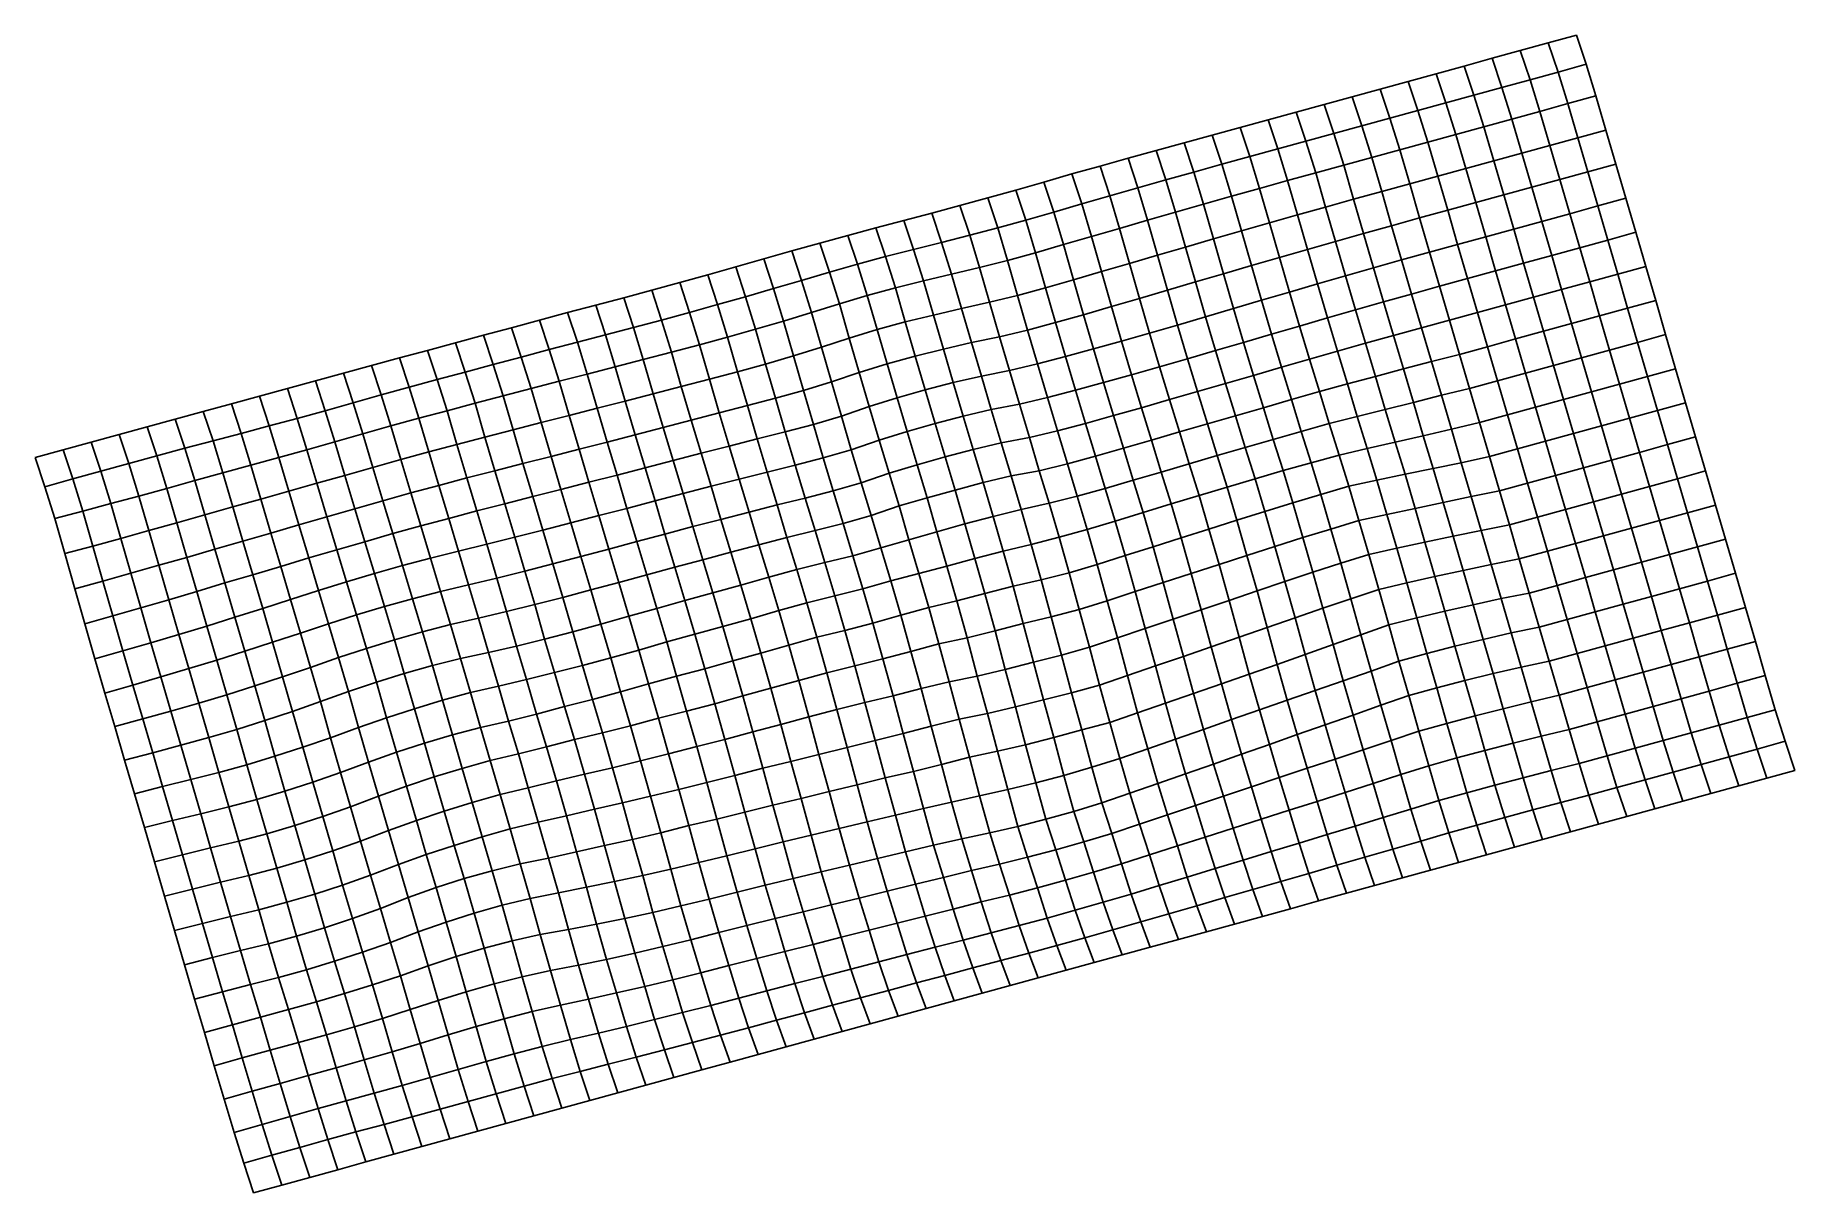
# Model space of a CAD drawing. Header units: metres. Extents: x -3.3 to 4.89, y 0.03 to 5.41.
import ezdxf

# ---------------------------------------------------------------- set-up
doc = ezdxf.new("R2010")
doc.units = ezdxf.units.M

msp = doc.modelspace()

# ---------------------------------------------------------------- linework, layer by layer
at = {"layer": 'A2'}
for points in [[(3.73997, 5.37664, -7.61156), (3.87027, 5.41268, -7.63578), (3.91538, 5.27725, -7.59622), (3.78508, 5.24121, -7.572)], [(3.47936, 5.30508, -7.56246), (3.60967, 5.34077, -7.58712), (3.65478, 5.20534, -7.54756), (3.52447, 5.16965, -7.5229)], [(3.60967, 5.34077, -7.58712), (3.73997, 5.37664, -7.61156), (3.78508, 5.24121, -7.572), (3.65478, 5.20534, -7.54756)], [(3.21873, 5.23368, -7.51315), (3.34905, 5.26938, -7.53781), (3.39415, 5.13395, -7.49825), (3.26384, 5.09826, -7.47359)], [(3.34905, 5.26938, -7.53781), (3.47936, 5.30508, -7.56246), (3.52447, 5.16965, -7.5229), (3.39415, 5.13395, -7.49825)], [(3.65478, 5.20534, -7.54756), (3.78508, 5.24121, -7.572), (3.83081, 5.09426, -7.54677), (3.70051, 5.0584, -7.52233)], [(3.78508, 5.24121, -7.572), (3.91538, 5.27725, -7.59622), (3.96111, 5.13022, -7.57111), (3.83081, 5.09426, -7.54677)], [(2.8278, 5.12659, -7.43919), (2.95811, 5.16229, -7.46384), (3.00322, 5.02686, -7.42428), (2.87291, 4.99117, -7.39963)], [(2.95811, 5.16229, -7.46384), (3.08842, 5.19799, -7.4885), (3.13353, 5.06256, -7.44894), (3.00322, 5.02686, -7.42428)], [(3.08842, 5.19799, -7.4885), (3.21873, 5.23368, -7.51315), (3.26384, 5.09826, -7.47359), (3.13353, 5.06256, -7.44894)], [(3.39415, 5.13395, -7.49825), (3.52447, 5.16965, -7.5229), (3.57019, 5.0227, -7.49768), (3.43988, 4.987, -7.47302)], [(3.52447, 5.16965, -7.5229), (3.65478, 5.20534, -7.54756), (3.70051, 5.0584, -7.52233), (3.57019, 5.0227, -7.49768)], [(2.56717, 5.0552, -7.38988), (2.69748, 5.0909, -7.41453), (2.74259, 4.95547, -7.37497), (2.61228, 4.91977, -7.35032)], [(2.69748, 5.0909, -7.41453), (2.8278, 5.12659, -7.43919), (2.87291, 4.99117, -7.39963), (2.74259, 4.95547, -7.37497)], [(3.13353, 5.06256, -7.44894), (3.26384, 5.09826, -7.47359), (3.30957, 4.95131, -7.44837), (3.17926, 4.91561, -7.42371)], [(3.26384, 5.09826, -7.47359), (3.39415, 5.13395, -7.49825), (3.43988, 4.987, -7.47302), (3.30957, 4.95131, -7.44837)], [(3.70051, 5.0584, -7.52233), (3.83081, 5.09426, -7.54677), (3.87716, 4.93562, -7.5361), (3.74686, 4.89975, -7.51166)], [(3.83081, 5.09426, -7.54677), (3.96111, 5.13022, -7.57111), (4.00746, 4.97166, -7.56032), (3.87716, 4.93562, -7.5361)], [(2.30655, 4.98381, -7.34057), (2.43686, 5.0195, -7.36523), (2.48197, 4.88408, -7.32566), (2.35166, 4.84838, -7.30101)], [(2.43686, 5.0195, -7.36523), (2.56717, 5.0552, -7.38988), (2.61228, 4.91977, -7.35032), (2.48197, 4.88408, -7.32566)], [(2.87291, 4.99117, -7.39963), (3.00322, 5.02686, -7.42428), (3.04895, 4.87983, -7.39917), (2.91864, 4.84413, -7.37451)], [(3.00322, 5.02686, -7.42428), (3.13353, 5.06256, -7.44894), (3.17926, 4.91561, -7.42371), (3.04895, 4.87983, -7.39917)], [(3.43988, 4.987, -7.47302), (3.57019, 5.0227, -7.49768), (3.61655, 4.86406, -7.487), (3.48624, 4.82836, -7.46235)], [(3.57019, 5.0227, -7.49768), (3.70051, 5.0584, -7.52233), (3.74686, 4.89975, -7.51166), (3.61655, 4.86406, -7.487)], [(1.91561, 4.87672, -7.26661), (2.04592, 4.91241, -7.29126), (2.09109, 4.77587, -7.25309), (1.96082, 4.73949, -7.22929)], [(2.04592, 4.91241, -7.29126), (2.17624, 4.94811, -7.31592), (2.22137, 4.81217, -7.277), (2.09109, 4.77587, -7.25309)], [(2.17624, 4.94811, -7.31592), (2.30655, 4.98381, -7.34057), (2.35166, 4.84838, -7.30101), (2.22137, 4.81217, -7.277)], [(2.48197, 4.88408, -7.32566), (2.61228, 4.91977, -7.35032), (2.65803, 4.77239, -7.32563), (2.52774, 4.73635, -7.3014)], [(2.61228, 4.91977, -7.35032), (2.74259, 4.95547, -7.37497), (2.78833, 4.80835, -7.34996), (2.65803, 4.77239, -7.32563)], [(2.74259, 4.95547, -7.37497), (2.87291, 4.99117, -7.39963), (2.91864, 4.84413, -7.37451), (2.78833, 4.80835, -7.34996)], [(3.04895, 4.87983, -7.39917), (3.17926, 4.91561, -7.42371), (3.22561, 4.75697, -7.41304), (3.0953, 4.72127, -7.38839)], [(3.17926, 4.91561, -7.42371), (3.30957, 4.95131, -7.44837), (3.35592, 4.79266, -7.43769), (3.22561, 4.75697, -7.41304)], [(3.30957, 4.95131, -7.44837), (3.43988, 4.987, -7.47302), (3.48624, 4.82836, -7.46235), (3.35592, 4.79266, -7.43769)], [(3.74686, 4.89975, -7.51166), (3.87716, 4.93562, -7.5361), (3.92351, 4.77706, -7.52532), (3.79321, 4.74119, -7.50088)], [(3.87716, 4.93562, -7.5361), (4.00746, 4.97166, -7.56032), (4.05381, 4.8131, -7.54954), (3.92351, 4.77706, -7.52532)], [(1.65507, 4.80378, -7.21922), (1.78534, 4.84025, -7.24292), (1.83059, 4.70224, -7.20656), (1.70037, 4.66483, -7.18405)], [(1.78534, 4.84025, -7.24292), (1.91561, 4.87672, -7.26661), (1.96082, 4.73949, -7.22929), (1.83059, 4.70224, -7.20656)], [(2.22137, 4.81217, -7.277), (2.35166, 4.84838, -7.30101), (2.39745, 4.70014, -7.27739), (2.2672, 4.66341, -7.25402)], [(2.35166, 4.84838, -7.30101), (2.48197, 4.88408, -7.32566), (2.52774, 4.73635, -7.3014), (2.39745, 4.70014, -7.27739)], [(2.78833, 4.80835, -7.34996), (2.91864, 4.84413, -7.37451), (2.96499, 4.68549, -7.36384), (2.8347, 4.64945, -7.33961)], [(2.91864, 4.84413, -7.37451), (3.04895, 4.87983, -7.39917), (3.0953, 4.72127, -7.38839), (2.96499, 4.68549, -7.36384)], [(3.35592, 4.79266, -7.43769), (3.48624, 4.82836, -7.46235), (3.53259, 4.6698, -7.45157), (3.40227, 4.63411, -7.42691)], [(3.48624, 4.82836, -7.46235), (3.61655, 4.86406, -7.487), (3.6629, 4.7055, -7.47622), (3.53259, 4.6698, -7.45157)], [(3.61655, 4.86406, -7.487), (3.74686, 4.89975, -7.51166), (3.79321, 4.74119, -7.50088), (3.6629, 4.7055, -7.47622)], [(1.39459, 4.72963, -7.17334), (1.52481, 4.76714, -7.19575), (1.57013, 4.62775, -7.16111), (1.43993, 4.58999, -7.13902)], [(1.52481, 4.76714, -7.19575), (1.65507, 4.80378, -7.21922), (1.70037, 4.66483, -7.18405), (1.57013, 4.62775, -7.16111)], [(1.96082, 4.73949, -7.22929), (2.09109, 4.77587, -7.25309), (2.13695, 4.62651, -7.23086), (2.0067, 4.58953, -7.20781)], [(2.09109, 4.77587, -7.25309), (2.22137, 4.81217, -7.277), (2.2672, 4.66341, -7.25402), (2.13695, 4.62651, -7.23086)], [(2.52774, 4.73635, -7.3014), (2.65803, 4.77239, -7.32563), (2.70442, 4.61315, -7.31571), (2.57415, 4.57659, -7.29212)], [(2.65803, 4.77239, -7.32563), (2.78833, 4.80835, -7.34996), (2.8347, 4.64945, -7.33961), (2.70442, 4.61315, -7.31571)], [(3.0953, 4.72127, -7.38839), (3.22561, 4.75697, -7.41304), (3.27196, 4.59841, -7.40226), (3.14165, 4.56271, -7.3776)], [(3.22561, 4.75697, -7.41304), (3.35592, 4.79266, -7.43769), (3.40227, 4.63411, -7.42691), (3.27196, 4.59841, -7.40226)], [(3.79321, 4.74119, -7.50088), (3.92351, 4.77706, -7.52532), (3.96986, 4.61851, -7.51454), (3.83956, 4.58264, -7.4901)], [(3.92351, 4.77706, -7.52532), (4.05381, 4.8131, -7.54954), (4.10016, 4.65455, -7.53876), (3.96986, 4.61851, -7.51454)], [(1.13411, 4.65566, -7.12724), (1.26438, 4.69205, -7.15104), (1.30973, 4.55215, -7.11704), (1.17944, 4.51602, -7.09292)], [(1.26438, 4.69205, -7.15104), (1.39459, 4.72963, -7.17334), (1.43993, 4.58999, -7.13902), (1.30973, 4.55215, -7.11704)], [(1.57013, 4.62775, -7.16111), (1.70037, 4.66483, -7.18405), (1.74631, 4.51383, -7.16385), (1.61609, 4.4765, -7.14123)], [(1.70037, 4.66483, -7.18405), (1.83059, 4.70224, -7.20656), (1.8765, 4.55177, -7.18573), (1.74631, 4.51383, -7.16385)], [(1.83059, 4.70224, -7.20656), (1.96082, 4.73949, -7.22929), (2.0067, 4.58953, -7.20781), (1.8765, 4.55177, -7.18573)], [(2.2672, 4.66341, -7.25402), (2.39745, 4.70014, -7.27739), (2.44389, 4.53986, -7.26875), (2.31367, 4.50253, -7.24613)], [(2.39745, 4.70014, -7.27739), (2.52774, 4.73635, -7.3014), (2.57415, 4.57659, -7.29212), (2.44389, 4.53986, -7.26875)], [(2.8347, 4.64945, -7.33961), (2.96499, 4.68549, -7.36384), (3.01135, 4.52676, -7.35327), (2.88107, 4.49037, -7.32947)], [(2.96499, 4.68549, -7.36384), (3.0953, 4.72127, -7.38839), (3.14165, 4.56271, -7.3776), (3.01135, 4.52676, -7.35327)], [(3.40227, 4.63411, -7.42691), (3.53259, 4.6698, -7.45157), (3.57894, 4.51124, -7.44079), (3.44862, 4.47555, -7.41613)], [(3.53259, 4.6698, -7.45157), (3.6629, 4.7055, -7.47622), (3.70925, 4.54694, -7.46544), (3.57894, 4.51124, -7.44079)], [(3.6629, 4.7055, -7.47622), (3.79321, 4.74119, -7.50088), (3.83956, 4.58264, -7.4901), (3.70925, 4.54694, -7.46544)], [(0.74304, 4.55098, -7.05028), (0.87343, 4.58521, -7.07675), (0.91861, 4.44841, -7.03891), (0.78814, 4.41581, -7.0104)], [(0.87343, 4.58521, -7.07675), (1.00377, 4.62039, -7.10205), (1.04904, 4.48204, -7.06613), (0.91861, 4.44841, -7.03891)], [(1.00377, 4.62039, -7.10205), (1.13411, 4.65566, -7.12724), (1.17944, 4.51602, -7.09292), (1.04904, 4.48204, -7.06613)], [(1.30973, 4.55215, -7.11704), (1.43993, 4.58999, -7.13902), (1.4859, 4.43849, -7.11947), (1.35571, 4.40055, -7.09759)], [(1.43993, 4.58999, -7.13902), (1.57013, 4.62775, -7.16111), (1.61609, 4.4765, -7.14123), (1.4859, 4.43849, -7.11947)], [(1.8765, 4.55177, -7.18573), (2.0067, 4.58953, -7.20781), (2.05324, 4.42744, -7.20142), (1.92307, 4.38908, -7.18008)], [(2.0067, 4.58953, -7.20781), (2.13695, 4.62651, -7.23086), (2.18345, 4.46503, -7.22372), (2.05324, 4.42744, -7.20142)], [(2.13695, 4.62651, -7.23086), (2.2672, 4.66341, -7.25402), (2.31367, 4.50253, -7.24613), (2.18345, 4.46503, -7.22372)], [(2.57415, 4.57659, -7.29212), (2.70442, 4.61315, -7.31571), (2.75082, 4.45365, -7.3061), (2.62058, 4.41657, -7.28316)], [(2.70442, 4.61315, -7.31571), (2.8347, 4.64945, -7.33961), (2.88107, 4.49037, -7.32947), (2.75082, 4.45365, -7.3061)], [(3.14165, 4.56271, -7.3776), (3.27196, 4.59841, -7.40226), (3.31831, 4.43985, -7.39148), (3.188, 4.40416, -7.36682)], [(3.27196, 4.59841, -7.40226), (3.40227, 4.63411, -7.42691), (3.44862, 4.47555, -7.41613), (3.31831, 4.43985, -7.39148)], [(3.70925, 4.54694, -7.46544), (3.83956, 4.58264, -7.4901), (3.88591, 4.42408, -7.47932), (3.7556, 4.38838, -7.45466)], [(3.83956, 4.58264, -7.4901), (3.96986, 4.61851, -7.51454), (4.01621, 4.45995, -7.50376), (3.88591, 4.42408, -7.47932)], [(3.96986, 4.61851, -7.51454), (4.10016, 4.65455, -7.53876), (4.14651, 4.4959, -7.52809), (4.01621, 4.45995, -7.50376)], [(0.4823, 4.48174, -6.9983), (0.61264, 4.51692, -7.02359), (0.65768, 4.38278, -6.98243), (0.52735, 4.34743, -6.95735)], [(0.61264, 4.51692, -7.02359), (0.74304, 4.55098, -7.05028), (0.78814, 4.41581, -7.0104), (0.65768, 4.38278, -6.98243)], [(1.04904, 4.48204, -7.06613), (1.17944, 4.51602, -7.09292), (1.2254, 4.36469, -7.07315), (1.09492, 4.33209, -7.04465)], [(1.17944, 4.51602, -7.09292), (1.30973, 4.55215, -7.11704), (1.35571, 4.40055, -7.09759), (1.2254, 4.36469, -7.07315)], [(1.61609, 4.4765, -7.14123), (1.74631, 4.51383, -7.16385), (1.7929, 4.35089, -7.15853), (1.66268, 4.31339, -7.13612)], [(1.74631, 4.51383, -7.16385), (1.8765, 4.55177, -7.18573), (1.92307, 4.38908, -7.18008), (1.7929, 4.35089, -7.15853)], [(2.18345, 4.46503, -7.22372), (2.31367, 4.50253, -7.24613), (2.36017, 4.34114, -7.23888), (2.22999, 4.30304, -7.21722)], [(2.31367, 4.50253, -7.24613), (2.44389, 4.53986, -7.26875), (2.49036, 4.37907, -7.26075), (2.36017, 4.34114, -7.23888)], [(2.44389, 4.53986, -7.26875), (2.57415, 4.57659, -7.29212), (2.62058, 4.41657, -7.28316), (2.49036, 4.37907, -7.26075)], [(2.88107, 4.49037, -7.32947), (3.01135, 4.52676, -7.35327), (3.05772, 4.36786, -7.34292), (2.92746, 4.33113, -7.31955)], [(3.01135, 4.52676, -7.35327), (3.14165, 4.56271, -7.3776), (3.188, 4.40416, -7.36682), (3.05772, 4.36786, -7.34292)], [(3.44862, 4.47555, -7.41613), (3.57894, 4.51124, -7.44079), (3.62529, 4.35269, -7.43001), (3.49497, 4.31699, -7.40535)], [(3.57894, 4.51124, -7.44079), (3.70925, 4.54694, -7.46544), (3.7556, 4.38838, -7.45466), (3.62529, 4.35269, -7.43001)], [(0.22174, 4.40923, -6.95038), (0.35202, 4.44552, -6.97428), (0.39712, 4.3101, -6.93472), (0.26693, 4.27225, -6.91274)], [(0.35202, 4.44552, -6.97428), (0.4823, 4.48174, -6.9983), (0.52735, 4.34743, -6.95735), (0.39712, 4.3101, -6.93472)], [(0.78814, 4.41581, -7.0104), (0.91861, 4.44841, -7.03891), (0.96439, 4.3006, -7.01475), (0.83383, 4.26955, -6.98432)], [(0.91861, 4.44841, -7.03891), (1.04904, 4.48204, -7.06613), (1.09492, 4.33209, -7.04465), (0.96439, 4.3006, -7.01475)], [(1.35571, 4.40055, -7.09759), (1.4859, 4.43849, -7.11947), (1.5325, 4.2752, -7.11457), (1.40231, 4.23727, -7.0927)], [(1.4859, 4.43849, -7.11947), (1.61609, 4.4765, -7.14123), (1.66268, 4.31339, -7.13612), (1.5325, 4.2752, -7.11457)], [(1.92307, 4.38908, -7.18008), (2.05324, 4.42744, -7.20142), (2.09981, 4.26485, -7.19567), (1.96966, 4.22614, -7.17476)], [(2.05324, 4.42744, -7.20142), (2.18345, 4.46503, -7.22372), (2.22999, 4.30304, -7.21722), (2.09981, 4.26485, -7.19567)], [(2.62058, 4.41657, -7.28316), (2.75082, 4.45365, -7.3061), (2.79724, 4.2938, -7.29693), (2.66704, 4.25604, -7.27484)], [(2.75082, 4.45365, -7.3061), (2.88107, 4.49037, -7.32947), (2.92746, 4.33113, -7.31955), (2.79724, 4.2938, -7.29693)], [(3.188, 4.40416, -7.36682), (3.31831, 4.43985, -7.39148), (3.36466, 4.28129, -7.3807), (3.23435, 4.2456, -7.35604)], [(3.31831, 4.43985, -7.39148), (3.44862, 4.47555, -7.41613), (3.49497, 4.31699, -7.40535), (3.36466, 4.28129, -7.3807)], [(3.7556, 4.38838, -7.45466), (3.88591, 4.42408, -7.47932), (3.93226, 4.26552, -7.46854), (3.80195, 4.22983, -7.44388)], [(3.88591, 4.42408, -7.47932), (4.01621, 4.45995, -7.50376), (4.06257, 4.30131, -7.49308), (3.93226, 4.26552, -7.46854)], [(4.01621, 4.45995, -7.50376), (4.14651, 4.4959, -7.52809), (4.19286, 4.33735, -7.51731), (4.06257, 4.30131, -7.49308)], [(-0.03875, 4.33534, -6.90417), (0.09148, 4.3725, -6.92701), (0.13675, 4.23397, -6.8913), (0.00656, 4.19613, -6.86932)], [(0.09148, 4.3725, -6.92701), (0.22174, 4.40923, -6.95038), (0.26693, 4.27225, -6.91274), (0.13675, 4.23397, -6.8913)], [(0.39712, 4.3101, -6.93472), (0.52735, 4.34743, -6.95735), (0.57302, 4.2016, -6.93073), (0.44286, 4.16298, -6.90971)], [(0.52735, 4.34743, -6.95735), (0.65768, 4.38278, -6.98243), (0.70334, 4.23712, -6.9556), (0.57302, 4.2016, -6.93073)], [(0.65768, 4.38278, -6.98243), (0.78814, 4.41581, -7.0104), (0.83383, 4.26955, -6.98432), (0.70334, 4.23712, -6.9556)], [(1.09492, 4.33209, -7.04465), (1.2254, 4.36469, -7.07315), (1.27198, 4.20192, -7.06762), (1.14144, 4.17043, -7.03772)], [(1.2254, 4.36469, -7.07315), (1.35571, 4.40055, -7.09759), (1.40231, 4.23727, -7.0927), (1.27198, 4.20192, -7.06762)], [(1.66268, 4.31339, -7.13612), (1.7929, 4.35089, -7.15853), (1.83949, 4.18778, -7.15342), (1.70928, 4.15019, -7.13112)], [(1.7929, 4.35089, -7.15853), (1.92307, 4.38908, -7.18008), (1.96966, 4.22614, -7.17476), (1.83949, 4.18778, -7.15342)], [(2.22999, 4.30304, -7.21722), (2.36017, 4.34114, -7.23888), (2.40666, 4.17992, -7.23142), (2.27653, 4.14095, -7.21083)], [(2.36017, 4.34114, -7.23888), (2.49036, 4.37907, -7.26075), (2.53686, 4.21785, -7.25329), (2.40666, 4.17992, -7.23142)], [(2.49036, 4.37907, -7.26075), (2.62058, 4.41657, -7.28316), (2.66704, 4.25604, -7.27484), (2.53686, 4.21785, -7.25329)], [(2.92746, 4.33113, -7.31955), (3.05772, 4.36786, -7.34292), (3.10409, 4.20896, -7.33257), (2.97385, 4.17188, -7.30962)], [(3.05772, 4.36786, -7.34292), (3.188, 4.40416, -7.36682), (3.23435, 4.2456, -7.35604), (3.10409, 4.20896, -7.33257)], [(3.49497, 4.31699, -7.40535), (3.62529, 4.35269, -7.43001), (3.67163, 4.19413, -7.41923), (3.54133, 4.15835, -7.39468)], [(3.62529, 4.35269, -7.43001), (3.7556, 4.38838, -7.45466), (3.80195, 4.22983, -7.44388), (3.67163, 4.19413, -7.41923)], [(4.06257, 4.30131, -7.49308), (4.19286, 4.33735, -7.51731), (4.23921, 4.17879, -7.50653), (4.10892, 4.14275, -7.4823)], [(-0.4296, 4.22653, -6.83235), (-0.29928, 4.26205, -6.85722), (-0.25397, 4.12284, -6.82236), (-0.38431, 4.08766, -6.79707)], [(-0.29928, 4.26205, -6.85722), (-0.16902, 4.2987, -6.8807), (-0.1237, 4.15949, -6.84584), (-0.25397, 4.12284, -6.82236)], [(-0.16902, 4.2987, -6.8807), (-0.03875, 4.33534, -6.90417), (0.00656, 4.19613, -6.86932), (-0.1237, 4.15949, -6.84584)], [(0.13675, 4.23397, -6.8913), (0.26693, 4.27225, -6.91274), (0.31278, 4.12298, -6.89041), (0.18268, 4.08333, -6.87068)], [(0.26693, 4.27225, -6.91274), (0.39712, 4.3101, -6.93472), (0.44286, 4.16298, -6.90971), (0.31278, 4.12298, -6.89041)], [(0.70334, 4.23712, -6.9556), (0.83383, 4.26955, -6.98432), (0.88016, 4.11134, -6.97311), (0.74965, 4.07934, -6.94386)], [(0.83383, 4.26955, -6.98432), (0.96439, 4.3006, -7.01475), (1.01078, 4.14118, -7.00504), (0.88016, 4.11134, -6.97311)], [(0.96439, 4.3006, -7.01475), (1.09492, 4.33209, -7.04465), (1.14144, 4.17043, -7.03772), (1.01078, 4.14118, -7.00504)], [(1.40231, 4.23727, -7.0927), (1.5325, 4.2752, -7.11457), (1.57906, 4.11286, -7.1085), (1.44881, 4.07596, -7.08534)], [(1.5325, 4.2752, -7.11457), (1.66268, 4.31339, -7.13612), (1.70928, 4.15019, -7.13112), (1.57906, 4.11286, -7.1085)], [(1.96966, 4.22614, -7.17476), (2.09981, 4.26485, -7.19567), (2.14635, 4.10276, -7.18927), (2.01616, 4.06475, -7.16751)], [(2.09981, 4.26485, -7.19567), (2.22999, 4.30304, -7.21722), (2.27653, 4.14095, -7.21083), (2.14635, 4.10276, -7.18927)], [(2.53686, 4.21785, -7.25329), (2.66704, 4.25604, -7.27484), (2.71338, 4.09757, -7.26395), (2.58319, 4.05955, -7.24219)], [(2.66704, 4.25604, -7.27484), (2.79724, 4.2938, -7.29693), (2.84361, 4.13481, -7.28668), (2.71338, 4.09757, -7.26395)], [(2.79724, 4.2938, -7.29693), (2.92746, 4.33113, -7.31955), (2.97385, 4.17188, -7.30962), (2.84361, 4.13481, -7.28668)], [(3.23435, 4.2456, -7.35604), (3.36466, 4.28129, -7.3807), (3.41102, 4.12265, -7.37003), (3.2807, 4.08696, -7.34537)], [(3.36466, 4.28129, -7.3807), (3.49497, 4.31699, -7.40535), (3.54133, 4.15835, -7.39468), (3.41102, 4.12265, -7.37003)], [(3.80195, 4.22983, -7.44388), (3.93226, 4.26552, -7.46854), (3.97861, 4.10688, -7.45786), (3.8483, 4.07118, -7.43321)], [(3.93226, 4.26552, -7.46854), (4.06257, 4.30131, -7.49308), (4.10892, 4.14275, -7.4823), (3.97861, 4.10688, -7.45786)], [(-0.69033, 4.15711, -6.78058), (-0.55995, 4.19161, -6.80673), (-0.51468, 4.05308, -6.77102), (-0.64508, 4.01902, -6.74434)], [(-0.55995, 4.19161, -6.80673), (-0.4296, 4.22653, -6.83235), (-0.38431, 4.08766, -6.79707), (-0.51468, 4.05308, -6.77102)], [(-0.1237, 4.15949, -6.84584), (0.00656, 4.19613, -6.86932), (0.0525, 4.04522, -6.84902), (-0.07779, 4.00901, -6.825)], [(0.00656, 4.19613, -6.86932), (0.13675, 4.23397, -6.8913), (0.18268, 4.08333, -6.87068), (0.0525, 4.04522, -6.84902)], [(0.44286, 4.16298, -6.90971), (0.57302, 4.2016, -6.93073), (0.61934, 4.04347, -6.91941), (0.48926, 4.00356, -6.9)], [(0.57302, 4.2016, -6.93073), (0.70334, 4.23712, -6.9556), (0.74965, 4.07934, -6.94386), (0.61934, 4.04347, -6.91941)], [(1.14144, 4.17043, -7.03772), (1.27198, 4.20192, -7.06762), (1.31844, 4.04129, -7.0594), (1.18788, 4.01016, -7.02908)], [(1.27198, 4.20192, -7.06762), (1.40231, 4.23727, -7.0927), (1.44881, 4.07596, -7.08534), (1.31844, 4.04129, -7.0594)], [(1.70928, 4.15019, -7.13112), (1.83949, 4.18778, -7.15342), (1.88596, 4.02707, -7.14532), (1.75572, 3.98991, -7.12248)], [(1.83949, 4.18778, -7.15342), (1.96966, 4.22614, -7.17476), (2.01616, 4.06475, -7.16751), (1.88596, 4.02707, -7.14532)], [(2.27653, 4.14095, -7.21083), (2.40666, 4.17992, -7.23142), (2.45297, 4.02222, -7.21957), (2.32279, 3.98412, -7.19791)], [(2.40666, 4.17992, -7.23142), (2.53686, 4.21785, -7.25329), (2.58319, 4.05955, -7.24219), (2.45297, 4.02222, -7.21957)], [(2.97385, 4.17188, -7.30962), (3.10409, 4.20896, -7.33257), (3.15037, 4.05169, -7.32018), (3.02005, 4.01608, -7.29542)], [(3.10409, 4.20896, -7.33257), (3.23435, 4.2456, -7.35604), (3.2807, 4.08696, -7.34537), (3.15037, 4.05169, -7.32018)], [(3.54133, 4.15835, -7.39468), (3.67163, 4.19413, -7.41923), (3.71799, 4.03549, -7.40855), (3.58768, 3.99979, -7.3839)], [(3.67163, 4.19413, -7.41923), (3.80195, 4.22983, -7.44388), (3.8483, 4.07118, -7.43321), (3.71799, 4.03549, -7.40855)], [(4.10892, 4.14275, -7.4823), (4.23921, 4.17879, -7.50653), (4.28556, 4.02023, -7.49575), (4.15527, 3.98419, -7.47152)], [(-0.95107, 4.08796, -6.72849), (-0.82071, 4.12262, -6.75443), (-0.77549, 3.98513, -6.71743), (-0.90589, 3.95115, -6.69064)], [(-0.82071, 4.12262, -6.75443), (-0.69033, 4.15711, -6.78058), (-0.64508, 4.01902, -6.74434), (-0.77549, 3.98513, -6.71743)], [(-0.38431, 4.08766, -6.79707), (-0.25397, 4.12284, -6.82236), (-0.20808, 3.97289, -6.80088), (-0.33845, 3.93822, -6.77495)], [(-0.25397, 4.12284, -6.82236), (-0.1237, 4.15949, -6.84584), (-0.07779, 4.00901, -6.825), (-0.20808, 3.97289, -6.80088)], [(0.18268, 4.08333, -6.87068), (0.31278, 4.12298, -6.89041), (0.35929, 3.96141, -6.88337), (0.22923, 3.92107, -6.8645)], [(0.31278, 4.12298, -6.89041), (0.44286, 4.16298, -6.90971), (0.48926, 4.00356, -6.9), (0.35929, 3.96141, -6.88337)], [(0.74965, 4.07934, -6.94386), (0.88016, 4.11134, -6.97311), (0.92649, 3.95312, -6.9619), (0.79601, 3.92044, -6.9335)], [(0.88016, 4.11134, -6.97311), (1.01078, 4.14118, -7.00504), (1.05708, 3.98357, -6.99308), (0.92649, 3.95312, -6.9619)], [(1.01078, 4.14118, -7.00504), (1.14144, 4.17043, -7.03772), (1.18788, 4.01016, -7.02908), (1.05708, 3.98357, -6.99308)], [(1.44881, 4.07596, -7.08534), (1.57906, 4.11286, -7.1085), (1.62541, 3.95422, -7.09783), (1.49512, 3.91809, -7.07371)], [(1.57906, 4.11286, -7.1085), (1.70928, 4.15019, -7.13112), (1.75572, 3.98991, -7.12248), (1.62541, 3.95422, -7.09783)], [(2.01616, 4.06475, -7.16751), (2.14635, 4.10276, -7.18927), (2.19259, 3.94618, -7.17603), (2.06241, 3.90808, -7.15437)], [(2.14635, 4.10276, -7.18927), (2.27653, 4.14095, -7.21083), (2.32279, 3.98412, -7.19791), (2.19259, 3.94618, -7.17603)], [(2.58319, 4.05955, -7.24219), (2.71338, 4.09757, -7.26395), (2.75948, 3.94374, -7.24729), (2.62924, 3.90658, -7.22445)], [(2.71338, 4.09757, -7.26395), (2.84361, 4.13481, -7.28668), (2.88975, 3.98021, -7.27098), (2.75948, 3.94374, -7.24729)], [(2.84361, 4.13481, -7.28668), (2.97385, 4.17188, -7.30962), (3.02005, 4.01608, -7.29542), (2.88975, 3.98021, -7.27098)], [(3.2807, 4.08696, -7.34537), (3.41102, 4.12265, -7.37003), (3.45736, 3.96409, -7.35924), (3.32705, 3.9284, -7.33459)], [(3.41102, 4.12265, -7.37003), (3.54133, 4.15835, -7.39468), (3.58768, 3.99979, -7.3839), (3.45736, 3.96409, -7.35924)], [(3.8483, 4.07118, -7.43321), (3.97861, 4.10688, -7.45786), (4.02496, 3.94832, -7.44708), (3.89465, 3.91263, -7.42243)], [(3.97861, 4.10688, -7.45786), (4.10892, 4.14275, -7.4823), (4.15527, 3.98419, -7.47152), (4.02496, 3.94832, -7.44708)], [(-1.34206, 3.98173, -6.65346), (-1.21172, 4.01691, -6.67875), (-1.16659, 3.88122, -6.63951), (-1.29694, 3.84613, -6.61411)], [(-1.21172, 4.01691, -6.67875), (-1.08137, 4.052, -6.70416), (-1.03622, 3.9158, -6.66556), (-1.16659, 3.88122, -6.63951)], [(-1.08137, 4.052, -6.70416), (-0.95107, 4.08796, -6.72849), (-0.90589, 3.95115, -6.69064), (-1.03622, 3.9158, -6.66556)], [(-0.77549, 3.98513, -6.71743), (-0.64508, 4.01902, -6.74434), (-0.59925, 3.87018, -6.72146), (-0.72968, 3.83663, -6.69414)], [(-0.64508, 4.01902, -6.74434), (-0.51468, 4.05308, -6.77102), (-0.46884, 3.90407, -6.74837), (-0.59925, 3.87018, -6.72146)], [(-0.51468, 4.05308, -6.77102), (-0.38431, 4.08766, -6.79707), (-0.33845, 3.93822, -6.77495), (-0.46884, 3.90407, -6.74837)], [(-0.07779, 4.00901, -6.825), (0.0525, 4.04522, -6.84902), (0.09903, 3.88323, -6.84252), (-0.03129, 3.8477, -6.81765)], [(0.0525, 4.04522, -6.84902), (0.18268, 4.08333, -6.87068), (0.22923, 3.92107, -6.8645), (0.09903, 3.88323, -6.84252)], [(0.48926, 4.00356, -6.9), (0.61934, 4.04347, -6.91941), (0.66573, 3.88414, -6.9096), (0.53564, 3.84431, -6.89008)], [(0.61934, 4.04347, -6.91941), (0.74965, 4.07934, -6.94386), (0.79601, 3.92044, -6.9335), (0.66573, 3.88414, -6.9096)], [(1.05708, 3.98357, -6.99308), (1.18788, 4.01016, -7.02908), (1.23414, 3.85332, -7.01616), (1.10329, 3.8276, -6.97909)], [(1.18788, 4.01016, -7.02908), (1.31844, 4.04129, -7.0594), (1.36472, 3.88411, -7.04691), (1.23414, 3.85332, -7.01616)], [(1.31844, 4.04129, -7.0594), (1.44881, 4.07596, -7.08534), (1.49512, 3.91809, -7.07371), (1.36472, 3.88411, -7.04691)], [(1.75572, 3.98991, -7.12248), (1.88596, 4.02707, -7.14532), (1.93218, 3.87084, -7.13165), (1.80194, 3.83385, -7.1086)], [(1.88596, 4.02707, -7.14532), (2.01616, 4.06475, -7.16751), (2.06241, 3.90808, -7.15437), (1.93218, 3.87084, -7.13165)], [(2.32279, 3.98412, -7.19791), (2.45297, 4.02222, -7.21957), (2.49903, 3.86908, -7.20204), (2.36886, 3.83072, -7.18071)], [(2.45297, 4.02222, -7.21957), (2.58319, 4.05955, -7.24219), (2.62924, 3.90658, -7.22445), (2.49903, 3.86908, -7.20204)], [(2.88975, 3.98021, -7.27098), (3.02005, 4.01608, -7.29542), (3.06623, 3.86062, -7.28079), (2.93587, 3.82587, -7.25496)], [(3.02005, 4.01608, -7.29542), (3.15037, 4.05169, -7.32018), (3.19663, 3.89477, -7.30737), (3.06623, 3.86062, -7.28079)], [(3.15037, 4.05169, -7.32018), (3.2807, 4.08696, -7.34537), (3.32705, 3.9284, -7.33459), (3.19663, 3.89477, -7.30737)], [(3.58768, 3.99979, -7.3839), (3.71799, 4.03549, -7.40855), (3.76434, 3.87693, -7.39777), (3.63403, 3.84123, -7.37312)], [(3.71799, 4.03549, -7.40855), (3.8483, 4.07118, -7.43321), (3.89465, 3.91263, -7.42243), (3.76434, 3.87693, -7.39777)], [(4.15527, 3.98419, -7.47152), (4.28556, 4.02023, -7.49575), (4.33192, 3.86159, -7.48508), (4.20162, 3.82563, -7.46074)], [(-1.60276, 3.91171, -6.60243), (-1.4724, 3.94663, -6.62805), (-1.42727, 3.81069, -6.58913), (-1.55759, 3.77525, -6.56416)], [(-1.4724, 3.94663, -6.62805), (-1.34206, 3.98173, -6.65346), (-1.29694, 3.84613, -6.61411), (-1.42727, 3.81069, -6.58913)], [(-1.03622, 3.9158, -6.66556), (-0.90589, 3.95115, -6.69064), (-0.86012, 3.80335, -6.66649), (-0.9905, 3.76885, -6.64033)], [(-0.90589, 3.95115, -6.69064), (-0.77549, 3.98513, -6.71743), (-0.72968, 3.83663, -6.69414), (-0.86012, 3.80335, -6.66649)], [(-0.46884, 3.90407, -6.74837), (-0.33845, 3.93822, -6.77495), (-0.29201, 3.77812, -6.76609), (-0.42243, 3.74431, -6.73908)], [(-0.33845, 3.93822, -6.77495), (-0.20808, 3.97289, -6.80088), (-0.16162, 3.81226, -6.79267), (-0.29201, 3.77812, -6.76609)], [(-0.20808, 3.97289, -6.80088), (-0.07779, 4.00901, -6.825), (-0.03129, 3.8477, -6.81765), (-0.16162, 3.81226, -6.79267)], [(0.22923, 3.92107, -6.8645), (0.35929, 3.96141, -6.88337), (0.40577, 3.80045, -6.87559), (0.27567, 3.7608, -6.85586)], [(0.35929, 3.96141, -6.88337), (0.48926, 4.00356, -6.9), (0.53564, 3.84431, -6.89008), (0.40577, 3.80045, -6.87559)], [(0.79601, 3.92044, -6.9335), (0.92649, 3.95312, -6.9619), (0.9727, 3.79714, -6.94791), (0.84228, 3.76351, -6.92069)], [(0.92649, 3.95312, -6.9619), (1.05708, 3.98357, -6.99308), (1.10329, 3.8276, -6.97909), (0.9727, 3.79714, -6.94791)], [(1.49512, 3.91809, -7.07371), (1.62541, 3.95422, -7.09783), (1.67163, 3.79807, -7.08405), (1.54135, 3.76185, -7.06004)], [(1.62541, 3.95422, -7.09783), (1.75572, 3.98991, -7.12248), (1.80194, 3.83385, -7.1086), (1.67163, 3.79807, -7.08405)], [(2.06241, 3.90808, -7.15437), (2.19259, 3.94618, -7.17603), (2.23867, 3.79279, -7.15883), (2.10847, 3.75494, -7.13685)], [(2.19259, 3.94618, -7.17603), (2.32279, 3.98412, -7.19791), (2.36886, 3.83072, -7.18071), (2.23867, 3.79279, -7.15883)], [(2.62924, 3.90658, -7.22445), (2.75948, 3.94374, -7.24729), (2.80552, 3.79094, -7.22934), (2.67519, 3.75551, -7.20436)], [(2.75948, 3.94374, -7.24729), (2.88975, 3.98021, -7.27098), (2.93587, 3.82587, -7.25496), (2.80552, 3.79094, -7.22934)], [(3.19663, 3.89477, -7.30737), (3.32705, 3.9284, -7.33459), (3.3734, 3.76984, -7.32381), (3.24289, 3.73793, -7.29445)], [(3.32705, 3.9284, -7.33459), (3.45736, 3.96409, -7.35924), (3.50371, 3.80554, -7.34846), (3.3734, 3.76984, -7.32381)], [(3.45736, 3.96409, -7.35924), (3.58768, 3.99979, -7.3839), (3.63403, 3.84123, -7.37312), (3.50371, 3.80554, -7.34846)], [(3.89465, 3.91263, -7.42243), (4.02496, 3.94832, -7.44708), (4.07131, 3.78977, -7.4363), (3.941, 3.75407, -7.41165)], [(4.02496, 3.94832, -7.44708), (4.15527, 3.98419, -7.47152), (4.20162, 3.82563, -7.46074), (4.07131, 3.78977, -7.4363)], [(-1.86344, 3.84135, -6.55184), (-1.73312, 3.87705, -6.5765), (-1.68791, 3.73973, -6.53929), (-1.81817, 3.70291, -6.51603)], [(-1.73312, 3.87705, -6.5765), (-1.60276, 3.91171, -6.60243), (-1.55759, 3.77525, -6.56416), (-1.68791, 3.73973, -6.53929)], [(-1.42727, 3.81069, -6.58913), (-1.29694, 3.84613, -6.61411), (-1.2513, 3.70081, -6.58685), (-1.38166, 3.66606, -6.56102)], [(-1.29694, 3.84613, -6.61411), (-1.16659, 3.88122, -6.63951), (-1.12091, 3.73513, -6.61322), (-1.2513, 3.70081, -6.58685)], [(-1.16659, 3.88122, -6.63951), (-1.03622, 3.9158, -6.66556), (-0.9905, 3.76885, -6.64033), (-1.12091, 3.73513, -6.61322)], [(-0.72968, 3.83663, -6.69414), (-0.59925, 3.87018, -6.72146), (-0.55285, 3.71076, -6.71175), (-0.6833, 3.67748, -6.6841)], [(-0.59925, 3.87018, -6.72146), (-0.46884, 3.90407, -6.74837), (-0.42243, 3.74431, -6.73908), (-0.55285, 3.71076, -6.71175)], [(-0.16162, 3.81226, -6.79267), (-0.03129, 3.8477, -6.81765), (0.01499, 3.69052, -6.80516), (-0.11541, 3.65637, -6.77858)], [(-0.03129, 3.8477, -6.81765), (0.09903, 3.88323, -6.84252), (0.14539, 3.72441, -6.83206), (0.01499, 3.69052, -6.80516)], [(0.09903, 3.88323, -6.84252), (0.22923, 3.92107, -6.8645), (0.27567, 3.7608, -6.85586), (0.14539, 3.72441, -6.83206)], [(0.53564, 3.84431, -6.89008), (0.66573, 3.88414, -6.9096), (0.71203, 3.72653, -6.89764), (0.58196, 3.68644, -6.87844)], [(0.66573, 3.88414, -6.9096), (0.79601, 3.92044, -6.9335), (0.84228, 3.76351, -6.92069), (0.71203, 3.72653, -6.89764)], [(1.10329, 3.8276, -6.97909), (1.23414, 3.85332, -7.01616), (1.28036, 3.69725, -7.00228), (1.14947, 3.67222, -6.96435)], [(1.23414, 3.85332, -7.01616), (1.36472, 3.88411, -7.04691), (1.41096, 3.72753, -7.03367), (1.28036, 3.69725, -7.00228)], [(1.36472, 3.88411, -7.04691), (1.49512, 3.91809, -7.07371), (1.54135, 3.76185, -7.06004), (1.41096, 3.72753, -7.03367)], [(1.80194, 3.83385, -7.1086), (1.93218, 3.87084, -7.13165), (1.97824, 3.71778, -7.11402), (1.84802, 3.68037, -7.0915)], [(1.93218, 3.87084, -7.13165), (2.06241, 3.90808, -7.15437), (2.10847, 3.75494, -7.13685), (1.97824, 3.71778, -7.11402)], [(2.36886, 3.83072, -7.18071), (2.49903, 3.86908, -7.20204), (2.54497, 3.71809, -7.18185), (2.41479, 3.67998, -7.16019)], [(2.49903, 3.86908, -7.20204), (2.62924, 3.90658, -7.22445), (2.67519, 3.75551, -7.20436), (2.54497, 3.71809, -7.18185)], [(2.93587, 3.82587, -7.25496), (3.06623, 3.86062, -7.28079), (3.11242, 3.70515, -7.26616), (2.98195, 3.67238, -7.23786)], [(3.06623, 3.86062, -7.28079), (3.19663, 3.89477, -7.30737), (3.24289, 3.73793, -7.29445), (3.11242, 3.70515, -7.26616)], [(3.63403, 3.84123, -7.37312), (3.76434, 3.87693, -7.39777), (3.81069, 3.71837, -7.38699), (3.68038, 3.68268, -7.36234)], [(3.76434, 3.87693, -7.39777), (3.89465, 3.91263, -7.42243), (3.941, 3.75407, -7.41165), (3.81069, 3.71837, -7.38699)], [(4.20162, 3.82563, -7.46074), (4.33192, 3.86159, -7.48508), (4.37826, 3.70303, -7.4743), (4.24797, 3.66708, -7.44996)], [(-2.25437, 3.73426, -6.47788), (-2.12406, 3.76996, -6.50253), (-2.07875, 3.63075, -6.46768), (-2.20909, 3.59565, -6.44228)], [(-2.12406, 3.76996, -6.50253), (-1.99375, 3.80565, -6.52719), (-1.94842, 3.6661, -6.49276), (-2.07875, 3.63075, -6.46768)], [(-1.99375, 3.80565, -6.52719), (-1.86344, 3.84135, -6.55184), (-1.81817, 3.70291, -6.51603), (-1.94842, 3.6661, -6.49276)], [(-1.68791, 3.73973, -6.53929), (-1.55759, 3.77525, -6.56416), (-1.51201, 3.63097, -6.53562), (-1.64233, 3.59544, -6.51075)], [(-1.55759, 3.77525, -6.56416), (-1.42727, 3.81069, -6.58913), (-1.38166, 3.66606, -6.56102), (-1.51201, 3.63097, -6.53562)], [(-1.12091, 3.73513, -6.61322), (-0.9905, 3.76885, -6.64033), (-0.94417, 3.61081, -6.62891), (-1.07462, 3.57769, -6.60105)], [(-0.9905, 3.76885, -6.64033), (-0.86012, 3.80335, -6.66649), (-0.81376, 3.64462, -6.65592), (-0.94417, 3.61081, -6.62891)], [(-0.86012, 3.80335, -6.66649), (-0.72968, 3.83663, -6.69414), (-0.6833, 3.67748, -6.6841), (-0.81376, 3.64462, -6.65592)], [(-0.42243, 3.74431, -6.73908), (-0.29201, 3.77812, -6.76609), (-0.24581, 3.62231, -6.75189), (-0.37622, 3.58851, -6.72488)], [(-0.29201, 3.77812, -6.76609), (-0.16162, 3.81226, -6.79267), (-0.11541, 3.65637, -6.77858), (-0.24581, 3.62231, -6.75189)], [(0.27567, 3.7608, -6.85586), (0.40577, 3.80045, -6.87559), (0.45214, 3.64155, -6.86524), (0.32201, 3.6025, -6.84475)], [(0.40577, 3.80045, -6.87559), (0.53564, 3.84431, -6.89008), (0.58196, 3.68644, -6.87844), (0.45214, 3.64155, -6.86524)], [(0.84228, 3.76351, -6.92069), (0.9727, 3.79714, -6.94791), (1.01891, 3.64117, -6.93392), (0.88852, 3.60685, -6.90756)], [(0.9727, 3.79714, -6.94791), (1.10329, 3.8276, -6.97909), (1.14947, 3.67222, -6.96435), (1.01891, 3.64117, -6.93392)], [(1.54135, 3.76185, -7.06004), (1.67163, 3.79807, -7.08405), (1.71774, 3.64407, -7.0676), (1.58747, 3.60742, -7.04412)], [(1.67163, 3.79807, -7.08405), (1.80194, 3.83385, -7.1086), (1.84802, 3.68037, -7.0915), (1.71774, 3.64407, -7.0676)], [(2.10847, 3.75494, -7.13685), (2.23867, 3.79279, -7.15883), (2.28457, 3.64257, -7.13768), (2.15436, 3.60498, -7.11537)], [(2.23867, 3.79279, -7.15883), (2.36886, 3.83072, -7.18071), (2.41479, 3.67998, -7.16019), (2.28457, 3.64257, -7.13768)], [(2.67519, 3.75551, -7.20436), (2.80552, 3.79094, -7.22934), (2.85147, 3.63978, -7.20936), (2.72102, 3.60675, -7.18139)], [(2.80552, 3.79094, -7.22934), (2.93587, 3.82587, -7.25496), (2.98195, 3.67238, -7.23786), (2.85147, 3.63978, -7.20936)], [(3.24289, 3.73793, -7.29445), (3.3734, 3.76984, -7.32381), (3.41975, 3.61128, -7.31303), (3.2892, 3.58006, -7.28281)], [(3.3734, 3.76984, -7.32381), (3.50371, 3.80554, -7.34846), (3.55006, 3.64698, -7.33768), (3.41975, 3.61128, -7.31303)], [(3.50371, 3.80554, -7.34846), (3.63403, 3.84123, -7.37312), (3.68038, 3.68268, -7.36234), (3.55006, 3.64698, -7.33768)], [(3.941, 3.75407, -7.41165), (4.07131, 3.78977, -7.4363), (4.11766, 3.63121, -7.42552), (3.98735, 3.59551, -7.40087)], [(4.07131, 3.78977, -7.4363), (4.20162, 3.82563, -7.46074), (4.24797, 3.66708, -7.44996), (4.11766, 3.63121, -7.42552)], [(-2.515, 3.66287, -6.42857), (-2.38468, 3.69856, -6.45322), (-2.33945, 3.56082, -6.41655), (-2.46982, 3.52615, -6.39061)], [(-2.38468, 3.69856, -6.45322), (-2.25437, 3.73426, -6.47788), (-2.20909, 3.59565, -6.44228), (-2.33945, 3.56082, -6.41655)], [(-1.94842, 3.6661, -6.49276), (-1.81817, 3.70291, -6.51603), (-1.77257, 3.55837, -6.48781), (-1.9028, 3.52113, -6.46508)], [(-1.81817, 3.70291, -6.51603), (-1.68791, 3.73973, -6.53929), (-1.64233, 3.59544, -6.51075), (-1.77257, 3.55837, -6.48781)], [(-1.38166, 3.66606, -6.56102), (-1.2513, 3.70081, -6.58685), (-1.20504, 3.54398, -6.57393), (-1.33544, 3.50983, -6.54735)], [(-1.2513, 3.70081, -6.58685), (-1.12091, 3.73513, -6.61322), (-1.07462, 3.57769, -6.60105), (-1.20504, 3.54398, -6.57393)], [(-0.6833, 3.67748, -6.6841), (-0.55285, 3.71076, -6.71175), (-0.50662, 3.55436, -6.6983), (-0.63702, 3.52038, -6.6715)], [(-0.55285, 3.71076, -6.71175), (-0.42243, 3.74431, -6.73908), (-0.37622, 3.58851, -6.72488), (-0.50662, 3.55436, -6.6983)], [(-0.11541, 3.65637, -6.77858), (0.01499, 3.69052, -6.80516), (0.06118, 3.5348, -6.79084), (-0.06927, 3.50169, -6.76298)], [(0.01499, 3.69052, -6.80516), (0.14539, 3.72441, -6.83206), (0.19164, 3.56775, -6.81892), (0.06118, 3.5348, -6.79084)], [(0.14539, 3.72441, -6.83206), (0.27567, 3.7608, -6.85586), (0.32201, 3.6025, -6.84475), (0.19164, 3.56775, -6.81892)], [(0.45214, 3.64155, -6.86524), (0.58196, 3.68644, -6.87844), (0.62821, 3.52969, -6.86541), (0.4984, 3.48454, -6.85253)], [(0.58196, 3.68644, -6.87844), (0.71203, 3.72653, -6.89764), (0.75827, 3.57003, -6.88429), (0.62821, 3.52969, -6.86541)], [(0.71203, 3.72653, -6.89764), (0.84228, 3.76351, -6.92069), (0.88852, 3.60685, -6.90756), (0.75827, 3.57003, -6.88429)], [(1.14947, 3.67222, -6.96435), (1.28036, 3.69725, -7.00228), (1.32655, 3.54171, -6.98775), (1.19562, 3.51745, -6.94887)], [(1.28036, 3.69725, -7.00228), (1.41096, 3.72753, -7.03367), (1.45712, 3.57242, -7.01861), (1.32655, 3.54171, -6.98775)], [(1.41096, 3.72753, -7.03367), (1.54135, 3.76185, -7.06004), (1.58747, 3.60742, -7.04412), (1.45712, 3.57242, -7.01861)], [(1.84802, 3.68037, -7.0915), (1.97824, 3.71778, -7.11402), (2.02415, 3.56731, -7.09318), (1.89395, 3.52946, -7.0712)], [(1.97824, 3.71778, -7.11402), (2.10847, 3.75494, -7.13685), (2.15436, 3.60498, -7.11537), (2.02415, 3.56731, -7.09318)], [(2.41479, 3.67998, -7.16019), (2.54497, 3.71809, -7.18185), (2.59077, 3.56985, -7.15823), (2.46054, 3.53261, -7.1355)], [(2.54497, 3.71809, -7.18185), (2.67519, 3.75551, -7.20436), (2.72102, 3.60675, -7.18139), (2.59077, 3.56985, -7.15823)], [(2.98195, 3.67238, -7.23786), (3.11242, 3.70515, -7.26616), (3.15859, 3.54987, -7.25131), (3.02797, 3.52002, -7.21938)], [(3.11242, 3.70515, -7.26616), (3.24289, 3.73793, -7.29445), (3.2892, 3.58006, -7.28281), (3.15859, 3.54987, -7.25131)], [(3.55006, 3.64698, -7.33768), (3.68038, 3.68268, -7.36234), (3.72673, 3.52412, -7.35156), (3.59641, 3.48842, -7.3269)], [(3.68038, 3.68268, -7.36234), (3.81069, 3.71837, -7.38699), (3.85704, 3.55982, -7.37621), (3.72673, 3.52412, -7.35156)], [(3.81069, 3.71837, -7.38699), (3.941, 3.75407, -7.41165), (3.98735, 3.59551, -7.40087), (3.85704, 3.55982, -7.37621)], [(4.24797, 3.66708, -7.44996), (4.37826, 3.70303, -7.4743), (4.42461, 3.54447, -7.46352), (4.29432, 3.50843, -7.43929)], [(-2.77562, 3.59148, -6.37926), (-2.64531, 3.62717, -6.40391), (-2.6002, 3.49174, -6.36435), (-2.73051, 3.45605, -6.3397)], [(-2.64531, 3.62717, -6.40391), (-2.515, 3.66287, -6.42857), (-2.46982, 3.52615, -6.39061), (-2.6002, 3.49174, -6.36435)], [(-2.20909, 3.59565, -6.44228), (-2.07875, 3.63075, -6.46768), (-2.03309, 3.485, -6.44096), (-2.16338, 3.44888, -6.41684)], [(-2.07875, 3.63075, -6.46768), (-1.94842, 3.6661, -6.49276), (-1.9028, 3.52113, -6.46508), (-2.03309, 3.485, -6.44096)], [(-1.64233, 3.59544, -6.51075), (-1.51201, 3.63097, -6.53562), (-1.46581, 3.47525, -6.52131), (-1.59615, 3.43998, -6.49612)], [(-1.51201, 3.63097, -6.53562), (-1.38166, 3.66606, -6.56102), (-1.33544, 3.50983, -6.54735), (-1.46581, 3.47525, -6.52131)], [(-1.07462, 3.57769, -6.60105), (-0.94417, 3.61081, -6.62891), (-0.89789, 3.45346, -6.61663), (-1.02836, 3.42069, -6.58834)], [(-0.94417, 3.61081, -6.62891), (-0.81376, 3.64462, -6.65592), (-0.76745, 3.48683, -6.64418), (-0.89789, 3.45346, -6.61663)], [(-0.81376, 3.64462, -6.65592), (-0.6833, 3.67748, -6.6841), (-0.63702, 3.52038, -6.6715), (-0.76745, 3.48683, -6.64418)], [(-0.37622, 3.58851, -6.72488), (-0.24581, 3.62231, -6.75189), (-0.19971, 3.4684, -6.73533), (-0.33013, 3.43468, -6.70821)], [(-0.24581, 3.62231, -6.75189), (-0.11541, 3.65637, -6.77858), (-0.06927, 3.50169, -6.76298), (-0.19971, 3.4684, -6.73533)], [(0.19164, 3.56775, -6.81892), (0.32201, 3.6025, -6.84475), (0.36822, 3.44652, -6.83076), (0.23778, 3.41306, -6.80333)], [(0.32201, 3.6025, -6.84475), (0.45214, 3.64155, -6.86524), (0.4984, 3.48454, -6.85253), (0.36822, 3.44652, -6.83076)], [(0.75827, 3.57003, -6.88429), (0.88852, 3.60685, -6.90756), (0.93472, 3.45121, -6.89314), (0.80445, 3.41474, -6.86945)], [(0.88852, 3.60685, -6.90756), (1.01891, 3.64117, -6.93392), (1.06508, 3.48605, -6.91886), (0.93472, 3.45121, -6.89314)], [(1.01891, 3.64117, -6.93392), (1.14947, 3.67222, -6.96435), (1.19562, 3.51745, -6.94887), (1.06508, 3.48605, -6.91886)], [(1.45712, 3.57242, -7.01861), (1.58747, 3.60742, -7.04412), (1.63348, 3.45523, -7.02542), (1.50319, 3.41919, -7.0012)], [(1.58747, 3.60742, -7.04412), (1.71774, 3.64407, -7.0676), (1.76371, 3.49247, -7.04815), (1.63348, 3.45523, -7.02542)], [(1.71774, 3.64407, -7.0676), (1.84802, 3.68037, -7.0915), (1.89395, 3.52946, -7.0712), (1.76371, 3.49247, -7.04815)], [(2.02415, 3.56731, -7.09318), (2.15436, 3.60498, -7.11537), (2.20012, 3.45743, -7.0909), (2.06993, 3.41933, -7.06924)], [(2.15436, 3.60498, -7.11537), (2.28457, 3.64257, -7.13768), (2.3303, 3.49545, -7.11267), (2.20012, 3.45743, -7.0909)], [(2.28457, 3.64257, -7.13768), (2.41479, 3.67998, -7.16019), (2.46054, 3.53261, -7.1355), (2.3303, 3.49545, -7.11267)], [(2.59077, 3.56985, -7.15823), (2.72102, 3.60675, -7.18139), (2.76673, 3.46006, -7.15584), (2.6364, 3.42462, -7.13087)], [(2.72102, 3.60675, -7.18139), (2.85147, 3.63978, -7.20936), (2.89733, 3.49034, -7.18724), (2.76673, 3.46006, -7.15584)], [(2.85147, 3.63978, -7.20936), (2.98195, 3.67238, -7.23786), (3.02797, 3.52002, -7.21938), (2.89733, 3.49034, -7.18724)], [(3.2892, 3.58006, -7.28281), (3.41975, 3.61128, -7.31303), (3.4661, 3.45273, -7.30225), (3.33538, 3.4246, -7.26818)], [(3.41975, 3.61128, -7.31303), (3.55006, 3.64698, -7.33768), (3.59641, 3.48842, -7.3269), (3.4661, 3.45273, -7.30225)], [(3.98735, 3.59551, -7.40087), (4.11766, 3.63121, -7.42552), (4.16401, 3.47265, -7.41474), (4.03371, 3.43687, -7.39019)], [(4.11766, 3.63121, -7.42552), (4.24797, 3.66708, -7.44996), (4.29432, 3.50843, -7.43929), (4.16401, 3.47265, -7.41474)], [(-3.16655, 3.48421, -6.30551), (-3.03625, 3.52008, -6.32995), (-2.99114, 3.38466, -6.29039), (-3.12144, 3.34879, -6.26595)], [(-3.03625, 3.52008, -6.32995), (-2.90593, 3.55578, -6.35461), (-2.86082, 3.42035, -6.31504), (-2.99114, 3.38466, -6.29039)], [(-2.90593, 3.55578, -6.35461), (-2.77562, 3.59148, -6.37926), (-2.73051, 3.45605, -6.3397), (-2.86082, 3.42035, -6.31504)], [(-2.6002, 3.49174, -6.36435), (-2.46982, 3.52615, -6.39061), (-2.42398, 3.37714, -6.36796), (-2.5543, 3.34161, -6.34309)], [(-2.46982, 3.52615, -6.39061), (-2.33945, 3.56082, -6.41655), (-2.29367, 3.41292, -6.3925), (-2.42398, 3.37714, -6.36796)], [(-2.33945, 3.56082, -6.41655), (-2.20909, 3.59565, -6.44228), (-2.16338, 3.44888, -6.41684), (-2.29367, 3.41292, -6.3925)], [(-2.03309, 3.485, -6.44096), (-1.9028, 3.52113, -6.46508), (-1.8566, 3.36541, -6.45077), (-1.98687, 3.32894, -6.42707)], [(-1.9028, 3.52113, -6.46508), (-1.77257, 3.55837, -6.48781), (-1.72638, 3.40291, -6.47317), (-1.8566, 3.36541, -6.45077)], [(-1.77257, 3.55837, -6.48781), (-1.64233, 3.59544, -6.51075), (-1.59615, 3.43998, -6.49612), (-1.72638, 3.40291, -6.47317)], [(-1.33544, 3.50983, -6.54735), (-1.20504, 3.54398, -6.57393), (-1.15879, 3.38731, -6.5608), (-1.2892, 3.35342, -6.5339)], [(-1.20504, 3.54398, -6.57393), (-1.07462, 3.57769, -6.60105), (-1.02836, 3.42069, -6.58834), (-1.15879, 3.38731, -6.5608)], [(-0.76745, 3.48683, -6.64418), (-0.63702, 3.52038, -6.6715), (-0.59092, 3.36647, -6.65495), (-0.72137, 3.33326, -6.62719)], [(-0.63702, 3.52038, -6.6715), (-0.50662, 3.55436, -6.6983), (-0.46051, 3.40036, -6.68185), (-0.59092, 3.36647, -6.65495)], [(-0.50662, 3.55436, -6.6983), (-0.37622, 3.58851, -6.72488), (-0.33013, 3.43468, -6.70821), (-0.46051, 3.40036, -6.68185)], [(-0.06927, 3.50169, -6.76298), (0.06118, 3.5348, -6.79084), (0.10729, 3.38072, -6.7745), (-0.02317, 3.34777, -6.74642)], [(0.06118, 3.5348, -6.79084), (0.19164, 3.56775, -6.81892), (0.23778, 3.41306, -6.80333), (0.10729, 3.38072, -6.7745)], [(0.4984, 3.48454, -6.85253), (0.62821, 3.52969, -6.86541), (0.67432, 3.37552, -6.84918), (0.54452, 3.33028, -6.8364)], [(0.62821, 3.52969, -6.86541), (0.75827, 3.57003, -6.88429), (0.80445, 3.41474, -6.86945), (0.67432, 3.37552, -6.84918)], [(1.19562, 3.51745, -6.94887), (1.32655, 3.54171, -6.98775), (1.37267, 3.38728, -6.97183), (1.24175, 3.36302, -6.93295)], [(1.32655, 3.54171, -6.98775), (1.45712, 3.57242, -7.01861), (1.50319, 3.41919, -7.0012), (1.37267, 3.38728, -6.97183)], [(1.76371, 3.49247, -7.04815), (1.89395, 3.52946, -7.0712), (1.93977, 3.38079, -7.04812), (1.80956, 3.3432, -7.02582)], [(1.89395, 3.52946, -7.0712), (2.02415, 3.56731, -7.09318), (2.06993, 3.41933, -7.06924), (1.93977, 3.38079, -7.04812)], [(2.3303, 3.49545, -7.11267), (2.46054, 3.53261, -7.1355), (2.50615, 3.38789, -7.10749), (2.37595, 3.35005, -7.08552)], [(2.46054, 3.53261, -7.1355), (2.59077, 3.56985, -7.15823), (2.6364, 3.42462, -7.13087), (2.50615, 3.38789, -7.10749)], [(2.89733, 3.49034, -7.18724), (3.02797, 3.52002, -7.21938), (3.07384, 3.3704, -7.19747), (2.9431, 3.3427, -7.16287)], [(3.02797, 3.52002, -7.21938), (3.15859, 3.54987, -7.25131), (3.2046, 3.39767, -7.23261), (3.07384, 3.3704, -7.19747)], [(3.15859, 3.54987, -7.25131), (3.2892, 3.58006, -7.28281), (3.33538, 3.4246, -7.26818), (3.2046, 3.39767, -7.23261)], [(3.59641, 3.48842, -7.3269), (3.72673, 3.52412, -7.35156), (3.77308, 3.36548, -7.34088), (3.64277, 3.32978, -7.31623)], [(3.72673, 3.52412, -7.35156), (3.85704, 3.55982, -7.37621), (3.90339, 3.40117, -7.36554), (3.77308, 3.36548, -7.34088)], [(3.85704, 3.55982, -7.37621), (3.98735, 3.59551, -7.40087), (4.03371, 3.43687, -7.39019), (3.90339, 3.40117, -7.36554)], [(4.29432, 3.50843, -7.43929), (4.42461, 3.54447, -7.46352), (4.47096, 3.38592, -7.45273), (4.34067, 3.34988, -7.42851)], [(-3.29684, 3.44817, -6.28128), (-3.16655, 3.48421, -6.30551), (-3.12144, 3.34879, -6.26595), (-3.25173, 3.31275, -6.24172)], [(-2.86082, 3.42035, -6.31504), (-2.73051, 3.45605, -6.3397), (-2.68456, 3.30489, -6.31972), (-2.81489, 3.26953, -6.29464)], [(-2.73051, 3.45605, -6.3397), (-2.6002, 3.49174, -6.36435), (-2.5543, 3.34161, -6.34309), (-2.68456, 3.30489, -6.31972)], [(-2.29367, 3.41292, -6.3925), (-2.16338, 3.44888, -6.41684), (-2.11712, 3.29212, -6.40381), (-2.24737, 3.25531, -6.38055)], [(-2.16338, 3.44888, -6.41684), (-2.03309, 3.485, -6.44096), (-1.98687, 3.32894, -6.42707), (-2.11712, 3.29212, -6.40381)], [(-1.72638, 3.40291, -6.47317), (-1.59615, 3.43998, -6.49612), (-1.54994, 3.28409, -6.48202), (-1.68018, 3.24702, -6.45908)], [(-1.59615, 3.43998, -6.49612), (-1.46581, 3.47525, -6.52131), (-1.41959, 3.3191, -6.50753), (-1.54994, 3.28409, -6.48202)], [(-1.46581, 3.47525, -6.52131), (-1.33544, 3.50983, -6.54735), (-1.2892, 3.35342, -6.5339), (-1.41959, 3.3191, -6.50753)], [(-1.02836, 3.42069, -6.58834), (-0.89789, 3.45346, -6.61663), (-0.85182, 3.30023, -6.59922), (-0.98228, 3.2672, -6.57125)], [(-0.89789, 3.45346, -6.61663), (-0.76745, 3.48683, -6.64418), (-0.72137, 3.33326, -6.62719), (-0.85182, 3.30023, -6.59922)], [(-0.33013, 3.43468, -6.70821), (-0.19971, 3.4684, -6.73533), (-0.15362, 3.31474, -6.71845), (-0.28404, 3.28094, -6.69144)], [(-0.19971, 3.4684, -6.73533), (-0.06927, 3.50169, -6.76298), (-0.02317, 3.34777, -6.74642), (-0.15362, 3.31474, -6.71845)], [(0.23778, 3.41306, -6.80333), (0.36822, 3.44652, -6.83076), (0.4143, 3.29295, -6.81378), (0.28383, 3.26018, -6.78549)], [(0.36822, 3.44652, -6.83076), (0.4984, 3.48454, -6.85253), (0.54452, 3.33028, -6.8364), (0.4143, 3.29295, -6.81378)], [(0.80445, 3.41474, -6.86945), (0.93472, 3.45121, -6.89314), (0.98085, 3.2967, -6.87733), (0.85057, 3.26048, -6.85332)], [(0.93472, 3.45121, -6.89314), (1.06508, 3.48605, -6.91886), (1.1112, 3.33162, -6.90295), (0.98085, 3.2967, -6.87733)], [(1.06508, 3.48605, -6.91886), (1.19562, 3.51745, -6.94887), (1.24175, 3.36302, -6.93295), (1.1112, 3.33162, -6.90295)], [(1.50319, 3.41919, -7.0012), (1.63348, 3.45523, -7.02542), (1.67938, 3.3051, -7.00416), (1.54912, 3.26846, -6.98068)], [(1.63348, 3.45523, -7.02542), (1.76371, 3.49247, -7.04815), (1.80956, 3.3432, -7.02582), (1.67938, 3.3051, -7.00416)], [(2.06993, 3.41933, -7.06924), (2.20012, 3.45743, -7.0909), (2.24579, 3.31143, -7.0645), (2.11565, 3.27255, -7.0438)], [(2.20012, 3.45743, -7.0909), (2.3303, 3.49545, -7.11267), (2.37595, 3.35005, -7.08552), (2.24579, 3.31143, -7.0645)], [(2.6364, 3.42462, -7.13087), (2.76673, 3.46006, -7.15584), (2.81237, 3.31466, -7.12869), (2.68216, 3.27716, -7.10628)], [(2.76673, 3.46006, -7.15584), (2.89733, 3.49034, -7.18724), (2.9431, 3.3427, -7.16287), (2.81237, 3.31466, -7.12869)], [(3.33538, 3.4246, -7.26818), (3.4661, 3.45273, -7.30225), (3.51246, 3.29408, -7.29158), (3.38168, 3.26707, -7.25612)], [(3.4661, 3.45273, -7.30225), (3.59641, 3.48842, -7.3269), (3.64277, 3.32978, -7.31623), (3.51246, 3.29408, -7.29158)], [(4.03371, 3.43687, -7.39019), (4.16401, 3.47265, -7.41474), (4.21037, 3.31401, -7.40407), (4.08006, 3.27831, -7.37941)], [(4.16401, 3.47265, -7.41474), (4.29432, 3.50843, -7.43929), (4.34067, 3.34988, -7.42851), (4.21037, 3.31401, -7.40407)], [(-3.12144, 3.34879, -6.26595), (-2.99114, 3.38466, -6.29039), (-2.94523, 3.23444, -6.26923), (-3.07558, 3.19943, -6.24372)], [(-2.99114, 3.38466, -6.29039), (-2.86082, 3.42035, -6.31504), (-2.81489, 3.26953, -6.29464), (-2.94523, 3.23444, -6.26923)], [(-2.5543, 3.34161, -6.34309), (-2.42398, 3.37714, -6.36796), (-2.37764, 3.21875, -6.35696), (-2.50792, 3.18237, -6.33316)], [(-2.42398, 3.37714, -6.36796), (-2.29367, 3.41292, -6.3925), (-2.24737, 3.25531, -6.38055), (-2.37764, 3.21875, -6.35696)], [(-1.98687, 3.32894, -6.42707), (-1.8566, 3.36541, -6.45077), (-1.81038, 3.20934, -6.43688), (-1.94063, 3.17244, -6.41373)], [(-1.8566, 3.36541, -6.45077), (-1.72638, 3.40291, -6.47317), (-1.68018, 3.24702, -6.45908), (-1.81038, 3.20934, -6.43688)], [(-1.2892, 3.35342, -6.5339), (-1.15879, 3.38731, -6.5608), (-1.11272, 3.23383, -6.5437), (-1.24313, 3.19994, -6.5168)], [(-1.15879, 3.38731, -6.5608), (-1.02836, 3.42069, -6.58834), (-0.98228, 3.2672, -6.57125), (-1.11272, 3.23383, -6.5437)], [(-0.72137, 3.33326, -6.62719), (-0.59092, 3.36647, -6.65495), (-0.5448, 3.21221, -6.63882), (-0.67522, 3.1784, -6.61181)], [(-0.59092, 3.36647, -6.65495), (-0.46051, 3.40036, -6.68185), (-0.41442, 3.24653, -6.66518), (-0.5448, 3.21221, -6.63882)], [(-0.46051, 3.40036, -6.68185), (-0.33013, 3.43468, -6.70821), (-0.28404, 3.28094, -6.69144), (-0.41442, 3.24653, -6.66518)], [(-0.02317, 3.34777, -6.74642), (0.10729, 3.38072, -6.7745), (0.15332, 3.22818, -6.75623), (0.0229, 3.19454, -6.72901)], [(0.10729, 3.38072, -6.7745), (0.23778, 3.41306, -6.80333), (0.28383, 3.26018, -6.78549), (0.15332, 3.22818, -6.75623)], [(0.54452, 3.33028, -6.8364), (0.67432, 3.37552, -6.84918), (0.72034, 3.22315, -6.83069), (0.5905, 3.17869, -6.81695)], [(0.67432, 3.37552, -6.84918), (0.80445, 3.41474, -6.86945), (0.85057, 3.26048, -6.85332), (0.72034, 3.22315, -6.83069)], [(1.1112, 3.33162, -6.90295), (1.24175, 3.36302, -6.93295), (1.28798, 3.20669, -6.91939), (1.15746, 3.17487, -6.88992)], [(1.24175, 3.36302, -6.93295), (1.37267, 3.38728, -6.97183), (1.41864, 3.23594, -6.95207), (1.28798, 3.20669, -6.91939)], [(1.37267, 3.38728, -6.97183), (1.50319, 3.41919, -7.0012), (1.54912, 3.26846, -6.98068), (1.41864, 3.23594, -6.95207)], [(1.80956, 3.3432, -7.02582), (1.93977, 3.38079, -7.04812), (1.98555, 3.2329, -7.02407), (1.85547, 3.19299, -7.00466)], [(1.93977, 3.38079, -7.04812), (2.06993, 3.41933, -7.06924), (2.11565, 3.27255, -7.0438), (1.98555, 3.2329, -7.02407)], [(2.37595, 3.35005, -7.08552), (2.50615, 3.38789, -7.10749), (2.55205, 3.23768, -7.08634), (2.42197, 3.19768, -7.06703)], [(2.50615, 3.38789, -7.10749), (2.6364, 3.42462, -7.13087), (2.68216, 3.27716, -7.10628), (2.55205, 3.23768, -7.08634)], [(2.9431, 3.3427, -7.16287), (3.07384, 3.3704, -7.19747), (3.1202, 3.2115, -7.18712), (2.98947, 3.18363, -7.15273)], [(3.07384, 3.3704, -7.19747), (3.2046, 3.39767, -7.23261), (3.25096, 3.23903, -7.22194), (3.1202, 3.2115, -7.18712)], [(3.2046, 3.39767, -7.23261), (3.33538, 3.4246, -7.26818), (3.38168, 3.26707, -7.25612), (3.25096, 3.23903, -7.22194)], [(3.64277, 3.32978, -7.31623), (3.77308, 3.36548, -7.34088), (3.81943, 3.20692, -7.3301), (3.68912, 3.17122, -7.30545)], [(3.77308, 3.36548, -7.34088), (3.90339, 3.40117, -7.36554), (3.94974, 3.24262, -7.35476), (3.81943, 3.20692, -7.3301)], [(3.90339, 3.40117, -7.36554), (4.03371, 3.43687, -7.39019), (4.08006, 3.27831, -7.37941), (3.94974, 3.24262, -7.35476)], [(4.34067, 3.34988, -7.42851), (4.47096, 3.38592, -7.45273), (4.51731, 3.22736, -7.44195), (4.38702, 3.19132, -7.41773)], [(-3.25173, 3.31275, -6.24172), (-3.12144, 3.34879, -6.26595), (-3.07558, 3.19943, -6.24372), (-3.20594, 3.16451, -6.2181)], [(-2.81489, 3.26953, -6.29464), (-2.68456, 3.30489, -6.31972), (-2.63812, 3.14469, -6.31097), (-2.76841, 3.10857, -6.28685)], [(-2.68456, 3.30489, -6.31972), (-2.5543, 3.34161, -6.34309), (-2.50792, 3.18237, -6.33316), (-2.63812, 3.14469, -6.31097)], [(-2.24737, 3.25531, -6.38055), (-2.11712, 3.29212, -6.40381), (-2.07085, 3.13503, -6.39121), (-2.20106, 3.09735, -6.36902)], [(-2.11712, 3.29212, -6.40381), (-1.98687, 3.32894, -6.42707), (-1.94063, 3.17244, -6.41373), (-2.07085, 3.13503, -6.39121)], [(-1.68018, 3.24702, -6.45908), (-1.54994, 3.28409, -6.48202), (-1.50387, 3.13086, -6.4646), (-1.63415, 3.09457, -6.4407)], [(-1.54994, 3.28409, -6.48202), (-1.41959, 3.3191, -6.50753), (-1.37351, 3.16562, -6.49044), (-1.50387, 3.13086, -6.4646)], [(-1.41959, 3.3191, -6.50753), (-1.2892, 3.35342, -6.5339), (-1.24313, 3.19994, -6.5168), (-1.37351, 3.16562, -6.49044)], [(-0.98228, 3.2672, -6.57125), (-0.85182, 3.30023, -6.59922), (-0.80563, 3.1446, -6.5848), (-0.93606, 3.11114, -6.55736)], [(-0.85182, 3.30023, -6.59922), (-0.72137, 3.33326, -6.62719), (-0.67522, 3.1784, -6.61181), (-0.80563, 3.1446, -6.5848)], [(-0.41442, 3.24653, -6.66518), (-0.28404, 3.28094, -6.69144), (-0.23795, 3.12728, -6.67456), (-0.36832, 3.0927, -6.64852)], [(-0.28404, 3.28094, -6.69144), (-0.15362, 3.31474, -6.71845), (-0.10753, 3.161, -6.70168), (-0.23795, 3.12728, -6.67456)], [(-0.15362, 3.31474, -6.71845), (-0.02317, 3.34777, -6.74642), (0.0229, 3.19454, -6.72901), (-0.10753, 3.161, -6.70168)], [(0.28383, 3.26018, -6.78549), (0.4143, 3.29295, -6.81378), (0.46026, 3.14162, -6.79401), (0.32979, 3.10893, -6.76561)], [(0.4143, 3.29295, -6.81378), (0.54452, 3.33028, -6.8364), (0.5905, 3.17869, -6.81695), (0.46026, 3.14162, -6.79401)], [(0.85057, 3.26048, -6.85332), (0.98085, 3.2967, -6.87733), (1.02711, 3.13977, -6.86452), (0.89685, 3.10322, -6.84093)], [(0.98085, 3.2967, -6.87733), (1.1112, 3.33162, -6.90295), (1.15746, 3.17487, -6.88992), (1.02711, 3.13977, -6.86452)], [(1.54912, 3.26846, -6.98068), (1.67938, 3.3051, -7.00416), (1.72538, 3.15308, -6.98525), (1.59528, 3.11343, -6.96551)], [(1.67938, 3.3051, -7.00416), (1.80956, 3.3432, -7.02582), (1.85547, 3.19299, -7.00466), (1.72538, 3.15308, -6.98525)], [(2.11565, 3.27255, -7.0438), (2.24579, 3.31143, -7.0645), (2.29192, 3.15708, -7.04848), (2.16189, 3.11605, -7.03045)], [(2.24579, 3.31143, -7.0645), (2.37595, 3.35005, -7.08552), (2.42197, 3.19768, -7.06703), (2.29192, 3.15708, -7.04848)], [(2.55205, 3.23768, -7.08634), (2.68216, 3.27716, -7.10628), (2.72866, 3.11567, -7.09914), (2.59855, 3.07619, -7.07919)], [(2.68216, 3.27716, -7.10628), (2.81237, 3.31466, -7.12869), (2.85877, 3.15515, -7.11909), (2.72866, 3.11567, -7.09914)], [(2.81237, 3.31466, -7.12869), (2.9431, 3.3427, -7.16287), (2.98947, 3.18363, -7.15273), (2.85877, 3.15515, -7.11909)], [(3.38168, 3.26707, -7.25612), (3.51246, 3.29408, -7.29158), (3.55881, 3.13553, -7.2808), (3.42799, 3.10929, -7.24437)], [(3.51246, 3.29408, -7.29158), (3.64277, 3.32978, -7.31623), (3.68912, 3.17122, -7.30545), (3.55881, 3.13553, -7.2808)], [(3.94974, 3.24262, -7.35476), (4.08006, 3.27831, -7.37941), (4.12641, 3.11975, -7.36863), (3.99609, 3.08406, -7.34398)], [(4.08006, 3.27831, -7.37941), (4.21037, 3.31401, -7.40407), (4.25672, 3.15545, -7.39329), (4.12641, 3.11975, -7.36863)], [(4.21037, 3.31401, -7.40407), (4.34067, 3.34988, -7.42851), (4.38702, 3.19132, -7.41773), (4.25672, 3.15545, -7.39329)], [(-3.20594, 3.16451, -6.2181), (-3.07558, 3.19943, -6.24372), (-3.02902, 3.03692, -6.23786), (-3.15935, 3.00148, -6.21289)], [(-3.07558, 3.19943, -6.24372), (-2.94523, 3.23444, -6.26923), (-2.89871, 3.07261, -6.26252), (-3.02902, 3.03692, -6.23786)], [(-2.94523, 3.23444, -6.26923), (-2.81489, 3.26953, -6.29464), (-2.76841, 3.10857, -6.28685), (-2.89871, 3.07261, -6.26252)], [(-2.50792, 3.18237, -6.33316), (-2.37764, 3.21875, -6.35696), (-2.33128, 3.05994, -6.3465), (-2.46151, 3.02269, -6.32377)], [(-2.37764, 3.21875, -6.35696), (-2.24737, 3.25531, -6.38055), (-2.20106, 3.09735, -6.36902), (-2.33128, 3.05994, -6.3465)], [(-1.94063, 3.17244, -6.41373), (-1.81038, 3.20934, -6.43688), (-1.76437, 3.05706, -6.41829), (-1.8946, 3.01982, -6.39556)], [(-1.81038, 3.20934, -6.43688), (-1.68018, 3.24702, -6.45908), (-1.63415, 3.09457, -6.4407), (-1.76437, 3.05706, -6.41829)], [(-1.37351, 3.16562, -6.49044), (-1.24313, 3.19994, -6.5168), (-1.19699, 3.04533, -6.5011), (-1.32748, 3.01299, -6.47227)], [(-1.24313, 3.19994, -6.5168), (-1.11272, 3.23383, -6.5437), (-1.06651, 3.07802, -6.5295), (-1.19699, 3.04533, -6.5011)], [(-1.11272, 3.23383, -6.5437), (-0.98228, 3.2672, -6.57125), (-0.93606, 3.11114, -6.55736), (-1.06651, 3.07802, -6.5295)], [(-0.67522, 3.1784, -6.61181), (-0.5448, 3.21221, -6.63882), (-0.49868, 3.05795, -6.62269), (-0.62904, 3.02311, -6.59696)], [(-0.5448, 3.21221, -6.63882), (-0.41442, 3.24653, -6.66518), (-0.36832, 3.0927, -6.64852), (-0.49868, 3.05795, -6.62269)], [(-0.10753, 3.161, -6.70168), (0.0229, 3.19454, -6.72901), (0.0689, 3.04244, -6.7102), (-0.06147, 3.00777, -6.68427)], [(0.0229, 3.19454, -6.72901), (0.15332, 3.22818, -6.75623), (0.19927, 3.07702, -6.73625), (0.0689, 3.04244, -6.7102)], [(0.15332, 3.22818, -6.75623), (0.28383, 3.26018, -6.78549), (0.32979, 3.10893, -6.76561), (0.19927, 3.07702, -6.73625)], [(0.5905, 3.17869, -6.81695), (0.72034, 3.22315, -6.83069), (0.76659, 3.06649, -6.81756), (0.63643, 3.02804, -6.79633)], [(0.72034, 3.22315, -6.83069), (0.85057, 3.26048, -6.85332), (0.89685, 3.10322, -6.84093), (0.76659, 3.06649, -6.81756)], [(1.15746, 3.17487, -6.88992), (1.28798, 3.20669, -6.91939), (1.33456, 3.04375, -6.91406), (1.20401, 3.01244, -6.88395)], [(1.28798, 3.20669, -6.91939), (1.41864, 3.23594, -6.95207), (1.46497, 3.07764, -6.94097), (1.33456, 3.04375, -6.91406)], [(1.41864, 3.23594, -6.95207), (1.54912, 3.26846, -6.98068), (1.59528, 3.11343, -6.96551), (1.46497, 3.07764, -6.94097)], [(1.72538, 3.15308, -6.98525), (1.85547, 3.19299, -7.00466), (1.90184, 3.03391, -6.99452), (1.77182, 2.9928, -6.97661)], [(1.85547, 3.19299, -7.00466), (1.98555, 3.2329, -7.02407), (2.03186, 3.07503, -7.01243), (1.90184, 3.03391, -6.99452)], [(1.98555, 3.2329, -7.02407), (2.11565, 3.27255, -7.0438), (2.16189, 3.11605, -7.03045), (2.03186, 3.07503, -7.01243)], [(2.29192, 3.15708, -7.04848), (2.42197, 3.19768, -7.06703), (2.46853, 3.03517, -7.06117), (2.33854, 2.99337, -7.04411)], [(2.42197, 3.19768, -7.06703), (2.55205, 3.23768, -7.08634), (2.59855, 3.07619, -7.07919), (2.46853, 3.03517, -7.06117)], [(2.98947, 3.18363, -7.15273), (3.1202, 3.2115, -7.18712), (3.16643, 3.05518, -7.17356), (3.0357, 3.02739, -7.13906)], [(3.1202, 3.2115, -7.18712), (3.25096, 3.23903, -7.22194), (3.29722, 3.0821, -7.20913), (3.16643, 3.05518, -7.17356)], [(3.25096, 3.23903, -7.22194), (3.38168, 3.26707, -7.25612), (3.42799, 3.10929, -7.24437), (3.29722, 3.0821, -7.20913)], [(3.68912, 3.17122, -7.30545), (3.81943, 3.20692, -7.3301), (3.86578, 3.04836, -7.31932), (3.73547, 3.01267, -7.29467)], [(3.81943, 3.20692, -7.3301), (3.94974, 3.24262, -7.35476), (3.99609, 3.08406, -7.34398), (3.86578, 3.04836, -7.31932)], [(4.38702, 3.19132, -7.41773), (4.51731, 3.22736, -7.44195), (4.56367, 3.06872, -7.43128), (4.43337, 3.03276, -7.40695)], [(-2.76841, 3.10857, -6.28685), (-2.63812, 3.14469, -6.31097), (-2.59167, 2.98416, -6.30265), (-2.72191, 2.94717, -6.2796)], [(-2.63812, 3.14469, -6.31097), (-2.50792, 3.18237, -6.33316), (-2.46151, 3.02269, -6.32377), (-2.59167, 2.98416, -6.30265)], [(-2.20106, 3.09735, -6.36902), (-2.07085, 3.13503, -6.39121), (-2.02478, 2.98163, -6.37401), (-2.15491, 2.94249, -6.35364)], [(-2.07085, 3.13503, -6.39121), (-1.94063, 3.17244, -6.41373), (-1.8946, 3.01982, -6.39556), (-2.02478, 2.98163, -6.37401)], [(-1.63415, 3.09457, -6.4407), (-1.50387, 3.13086, -6.4646), (-1.45799, 2.98091, -6.44313), (-1.58835, 2.94616, -6.41729)], [(-1.50387, 3.13086, -6.4646), (-1.37351, 3.16562, -6.49044), (-1.32748, 3.01299, -6.47227), (-1.45799, 2.98091, -6.44313)], [(-1.06651, 3.07802, -6.5295), (-0.93606, 3.11114, -6.55736), (-0.88977, 2.95361, -6.5453), (-1.02019, 2.91998, -6.51808)], [(-0.93606, 3.11114, -6.55736), (-0.80563, 3.1446, -6.5848), (-0.75939, 2.98802, -6.57156), (-0.88977, 2.95361, -6.5453)], [(-0.80563, 3.1446, -6.5848), (-0.67522, 3.1784, -6.61181), (-0.62904, 3.02311, -6.59696), (-0.75939, 2.98802, -6.57156)], [(-0.36832, 3.0927, -6.64852), (-0.23795, 3.12728, -6.67456), (-0.19185, 2.97337, -6.65801), (-0.3222, 2.93836, -6.6325)], [(-0.23795, 3.12728, -6.67456), (-0.10753, 3.161, -6.70168), (-0.06147, 3.00777, -6.68427), (-0.19185, 2.97337, -6.65801)], [(0.32979, 3.10893, -6.76561), (0.46026, 3.14162, -6.79401), (0.50613, 2.99209, -6.772), (0.37564, 2.95957, -6.74338)], [(0.46026, 3.14162, -6.79401), (0.5905, 3.17869, -6.81695), (0.63643, 3.02804, -6.79633), (0.50613, 2.99209, -6.772)], [(0.89685, 3.10322, -6.84093), (1.02711, 3.13977, -6.86452), (1.07362, 2.97838, -6.85727), (0.9433, 2.94277, -6.8325)], [(1.02711, 3.13977, -6.86452), (1.15746, 3.17487, -6.88992), (1.20401, 3.01244, -6.88395), (1.07362, 2.97838, -6.85727)], [(1.46497, 3.07764, -6.94097), (1.59528, 3.11343, -6.96551), (1.6418, 2.95169, -6.95869), (1.51168, 2.91247, -6.93842)], [(1.59528, 3.11343, -6.96551), (1.72538, 3.15308, -6.98525), (1.77182, 2.9928, -6.97661), (1.6418, 2.95169, -6.95869)], [(2.03186, 3.07503, -7.01243), (2.16189, 3.11605, -7.03045), (2.20858, 2.95113, -7.02759), (2.0786, 2.90925, -7.01064)], [(2.16189, 3.11605, -7.03045), (2.29192, 3.15708, -7.04848), (2.33854, 2.99337, -7.04411), (2.20858, 2.95113, -7.02759)], [(2.59855, 3.07619, -7.07919), (2.72866, 3.11567, -7.09914), (2.77502, 2.95703, -7.08847), (2.64502, 2.9154, -7.07119)], [(2.72866, 3.11567, -7.09914), (2.85877, 3.15515, -7.11909), (2.90504, 2.99823, -7.10627), (2.77502, 2.95703, -7.08847)], [(2.85877, 3.15515, -7.11909), (2.98947, 3.18363, -7.15273), (3.0357, 3.02739, -7.13906), (2.90504, 2.99823, -7.10627)], [(3.42799, 3.10929, -7.24437), (3.55881, 3.13553, -7.2808), (3.60516, 2.97697, -7.27001), (3.47436, 2.9503, -7.23413)], [(3.55881, 3.13553, -7.2808), (3.68912, 3.17122, -7.30545), (3.73547, 3.01267, -7.29467), (3.60516, 2.97697, -7.27001)], [(3.99609, 3.08406, -7.34398), (4.12641, 3.11975, -7.36863), (4.17276, 2.9612, -7.35785), (4.04244, 2.9255, -7.3332)], [(4.12641, 3.11975, -7.36863), (4.25672, 3.15545, -7.39329), (4.30307, 2.99689, -7.38251), (4.17276, 2.9612, -7.35785)], [(4.25672, 3.15545, -7.39329), (4.38702, 3.19132, -7.41773), (4.43337, 3.03276, -7.40695), (4.30307, 2.99689, -7.38251)], [(-3.15935, 3.00148, -6.21289), (-3.02902, 3.03692, -6.23786), (-2.98244, 2.87406, -6.23243), (-3.11274, 2.83811, -6.2081)], [(-3.02902, 3.03692, -6.23786), (-2.89871, 3.07261, -6.26252), (-2.85217, 2.91045, -6.25623), (-2.98244, 2.87406, -6.23243)], [(-2.89871, 3.07261, -6.26252), (-2.76841, 3.10857, -6.28685), (-2.72191, 2.94717, -6.2796), (-2.85217, 2.91045, -6.25623)], [(-2.46151, 3.02269, -6.32377), (-2.33128, 3.05994, -6.3465), (-2.28505, 2.9037, -6.33283), (-2.41521, 2.86508, -6.31182)], [(-2.33128, 3.05994, -6.3465), (-2.20106, 3.09735, -6.36902), (-2.15491, 2.94249, -6.35364), (-2.28505, 2.9037, -6.33283)], [(-1.8946, 3.01982, -6.39556), (-1.76437, 3.05706, -6.41829), (-1.71861, 2.90951, -6.39382), (-1.84877, 2.87098, -6.37269)], [(-1.76437, 3.05706, -6.41829), (-1.63415, 3.09457, -6.4407), (-1.58835, 2.94616, -6.41729), (-1.71861, 2.90951, -6.39382)], [(-1.32748, 3.01299, -6.47227), (-1.19699, 3.04533, -6.5011), (-1.15067, 2.88738, -6.48957), (-1.28122, 2.85607, -6.45946)], [(-1.19699, 3.04533, -6.5011), (-1.06651, 3.07802, -6.5295), (-1.02019, 2.91998, -6.51808), (-1.15067, 2.88738, -6.48957)], [(-0.62904, 3.02311, -6.59696), (-0.49868, 3.05795, -6.62269), (-0.45254, 2.90326, -6.60709), (-0.58288, 2.86808, -6.5818)], [(-0.49868, 3.05795, -6.62269), (-0.36832, 3.0927, -6.64852), (-0.3222, 2.93836, -6.6325), (-0.45254, 2.90326, -6.60709)], [(-0.06147, 3.00777, -6.68427), (0.0689, 3.04244, -6.7102), (0.11481, 2.89213, -6.68915), (-0.01546, 2.85566, -6.66546)], [(0.0689, 3.04244, -6.7102), (0.19927, 3.07702, -6.73625), (0.24513, 2.92766, -6.71402), (0.11481, 2.89213, -6.68915)], [(0.19927, 3.07702, -6.73625), (0.32979, 3.10893, -6.76561), (0.37564, 2.95957, -6.74338), (0.24513, 2.92766, -6.71402)], [(0.50613, 2.99209, -6.772), (0.63643, 3.02804, -6.79633), (0.68248, 2.87507, -6.77859), (0.5522, 2.8386, -6.7549)], [(0.63643, 3.02804, -6.79633), (0.76659, 3.06649, -6.81756), (0.8129, 2.90871, -6.80582), (0.68248, 2.87507, -6.77859)], [(0.76659, 3.06649, -6.81756), (0.89685, 3.10322, -6.84093), (0.9433, 2.94277, -6.8325), (0.8129, 2.90871, -6.80582)], [(1.20401, 3.01244, -6.88395), (1.33456, 3.04375, -6.91406), (1.3812, 2.87986, -6.90992), (1.25057, 2.8501, -6.87788)], [(1.33456, 3.04375, -6.91406), (1.46497, 3.07764, -6.94097), (1.51168, 2.91247, -6.93842), (1.3812, 2.87986, -6.90992)], [(1.77182, 2.9928, -6.97661), (1.90184, 3.03391, -6.99452), (1.94863, 2.86727, -6.9938), (1.81867, 2.82504, -6.97727)], [(1.90184, 3.03391, -6.99452), (2.03186, 3.07503, -7.01243), (2.0786, 2.90925, -7.01064), (1.94863, 2.86727, -6.9938)], [(2.33854, 2.99337, -7.04411), (2.46853, 3.03517, -7.06117), (2.51512, 2.87205, -7.05606), (2.38524, 2.82827, -7.04147)], [(2.46853, 3.03517, -7.06117), (2.59855, 3.07619, -7.07919), (2.64502, 2.9154, -7.07119), (2.51512, 2.87205, -7.05606)], [(3.0357, 3.02739, -7.13906), (3.16643, 3.05518, -7.17356), (3.21289, 2.89473, -7.16513), (3.08224, 2.86522, -7.13277)], [(3.16643, 3.05518, -7.17356), (3.29722, 3.0821, -7.20913), (3.34361, 2.92277, -7.19931), (3.21289, 2.89473, -7.16513)], [(3.29722, 3.0821, -7.20913), (3.42799, 3.10929, -7.24437), (3.47436, 2.9503, -7.23413), (3.34361, 2.92277, -7.19931)], [(3.73547, 3.01267, -7.29467), (3.86578, 3.04836, -7.31932), (3.91213, 2.8898, -7.30854), (3.78182, 2.85411, -7.28389)], [(3.86578, 3.04836, -7.31932), (3.99609, 3.08406, -7.34398), (4.04244, 2.9255, -7.3332), (3.91213, 2.8898, -7.30854)], [(4.30307, 2.99689, -7.38251), (4.43337, 3.03276, -7.40695), (4.47973, 2.87412, -7.39627), (4.34942, 2.83834, -7.37173)], [(4.43337, 3.03276, -7.40695), (4.56367, 3.06872, -7.43128), (4.61002, 2.91016, -7.4205), (4.47973, 2.87412, -7.39627)], [(-2.85217, 2.91045, -6.25623), (-2.72191, 2.94717, -6.2796), (-2.67547, 2.7869, -6.27096), (-2.80565, 2.74888, -6.24919)], [(-2.72191, 2.94717, -6.2796), (-2.59167, 2.98416, -6.30265), (-2.5453, 2.82526, -6.2923), (-2.67547, 2.7869, -6.27096)], [(-2.59167, 2.98416, -6.30265), (-2.46151, 3.02269, -6.32377), (-2.41521, 2.86508, -6.31182), (-2.5453, 2.82526, -6.2923)], [(-2.15491, 2.94249, -6.35364), (-2.02478, 2.98163, -6.37401), (-1.97883, 2.83055, -6.35392), (-2.1088, 2.78841, -6.33729)], [(-2.02478, 2.98163, -6.37401), (-1.8946, 3.01982, -6.39556), (-1.84877, 2.87098, -6.37269), (-1.97883, 2.83055, -6.35392)], [(-1.71861, 2.90951, -6.39382), (-1.58835, 2.94616, -6.41729), (-1.54224, 2.79207, -6.40095), (-1.67251, 2.75551, -6.37737)], [(-1.58835, 2.94616, -6.41729), (-1.45799, 2.98091, -6.44313), (-1.41182, 2.82579, -6.42807), (-1.54224, 2.79207, -6.40095)], [(-1.45799, 2.98091, -6.44313), (-1.32748, 3.01299, -6.47227), (-1.28122, 2.85607, -6.45946), (-1.41182, 2.82579, -6.42807)], [(-1.02019, 2.91998, -6.51808), (-0.88977, 2.95361, -6.5453), (-0.84358, 2.79806, -6.53077), (-0.97402, 2.76469, -6.50323)], [(-0.88977, 2.95361, -6.5453), (-0.75939, 2.98802, -6.57156), (-0.7132, 2.83256, -6.55693), (-0.84358, 2.79806, -6.53077)], [(-0.75939, 2.98802, -6.57156), (-0.62904, 3.02311, -6.59696), (-0.58288, 2.86808, -6.5818), (-0.7132, 2.83256, -6.55693)], [(-0.3222, 2.93836, -6.6325), (-0.19185, 2.97337, -6.65801), (-0.14575, 2.81945, -6.64145), (-0.27603, 2.78315, -6.61754)], [(-0.19185, 2.97337, -6.65801), (-0.06147, 3.00777, -6.68427), (-0.01546, 2.85566, -6.66546), (-0.14575, 2.81945, -6.64145)], [(0.24513, 2.92766, -6.71402), (0.37564, 2.95957, -6.74338), (0.42179, 2.8048, -6.72789), (0.29128, 2.77288, -6.69853)], [(0.37564, 2.95957, -6.74338), (0.50613, 2.99209, -6.772), (0.5522, 2.8386, -6.7549), (0.42179, 2.8048, -6.72789)], [(0.9433, 2.94277, -6.8325), (1.07362, 2.97838, -6.85727), (1.12019, 2.81561, -6.85173), (0.9898, 2.78129, -6.82536)], [(1.07362, 2.97838, -6.85727), (1.20401, 3.01244, -6.88395), (1.25057, 2.8501, -6.87788), (1.12019, 2.81561, -6.85173)], [(1.51168, 2.91247, -6.93842), (1.6418, 2.95169, -6.95869), (1.68871, 2.78273, -6.96086), (1.55872, 2.74101, -6.94369)], [(1.6418, 2.95169, -6.95869), (1.77182, 2.9928, -6.97661), (1.81867, 2.82504, -6.97727), (1.68871, 2.78273, -6.96086)], [(2.0786, 2.90925, -7.01064), (2.20858, 2.95113, -7.02759), (2.25537, 2.78432, -7.02708), (2.12548, 2.7408, -7.01216)], [(2.20858, 2.95113, -7.02759), (2.33854, 2.99337, -7.04411), (2.38524, 2.82827, -7.04147), (2.25537, 2.78432, -7.02708)], [(2.64502, 2.9154, -7.07119), (2.77502, 2.95703, -7.08847), (2.82176, 2.79125, -7.08667), (2.69187, 2.74764, -7.07186)], [(2.77502, 2.95703, -7.08847), (2.90504, 2.99823, -7.10627), (2.95168, 2.83417, -7.10234), (2.82176, 2.79125, -7.08667)], [(2.90504, 2.99823, -7.10627), (3.0357, 3.02739, -7.13906), (3.08224, 2.86522, -7.13277), (2.95168, 2.83417, -7.10234)], [(3.34361, 2.92277, -7.19931), (3.47436, 2.9503, -7.23413), (3.52065, 2.79278, -7.22206), (3.38996, 2.76422, -7.18853)], [(3.47436, 2.9503, -7.23413), (3.60516, 2.97697, -7.27001), (3.65151, 2.81841, -7.25923), (3.52065, 2.79278, -7.22206)], [(3.60516, 2.97697, -7.27001), (3.73547, 3.01267, -7.29467), (3.78182, 2.85411, -7.28389), (3.65151, 2.81841, -7.25923)], [(4.04244, 2.9255, -7.3332), (4.17276, 2.9612, -7.35785), (4.21911, 2.80264, -7.34707), (4.08879, 2.76694, -7.32242)], [(4.17276, 2.9612, -7.35785), (4.30307, 2.99689, -7.38251), (4.34942, 2.83834, -7.37173), (4.21911, 2.80264, -7.34707)], [(-3.11274, 2.83811, -6.2081), (-2.98244, 2.87406, -6.23243), (-2.93588, 2.71155, -6.22657), (-3.06614, 2.67491, -6.2031)], [(-2.98244, 2.87406, -6.23243), (-2.85217, 2.91045, -6.25623), (-2.80565, 2.74888, -6.24919), (-2.93588, 2.71155, -6.22657)], [(-2.5453, 2.82526, -6.2923), (-2.41521, 2.86508, -6.31182), (-2.36882, 2.70584, -6.30189), (-2.49884, 2.66464, -6.28409)], [(-2.41521, 2.86508, -6.31182), (-2.28505, 2.9037, -6.33283), (-2.2388, 2.74704, -6.3197), (-2.36882, 2.70584, -6.30189)], [(-2.28505, 2.9037, -6.33283), (-2.15491, 2.94249, -6.35364), (-2.1088, 2.78841, -6.33729), (-2.2388, 2.74704, -6.3197)], [(-1.97883, 2.83055, -6.35392), (-1.84877, 2.87098, -6.37269), (-1.80264, 2.71655, -6.35678), (-1.93266, 2.67535, -6.33897)], [(-1.84877, 2.87098, -6.37269), (-1.71861, 2.90951, -6.39382), (-1.67251, 2.75551, -6.37737), (-1.80264, 2.71655, -6.35678)], [(-1.28122, 2.85607, -6.45946), (-1.15067, 2.88738, -6.48957), (-1.10451, 2.73235, -6.4744), (-1.23508, 2.70138, -6.44387)], [(-1.15067, 2.88738, -6.48957), (-1.02019, 2.91998, -6.51808), (-0.97402, 2.76469, -6.50323), (-1.10451, 2.73235, -6.4744)], [(-0.7132, 2.83256, -6.55693), (-0.58288, 2.86808, -6.5818), (-0.53658, 2.71038, -6.56995), (-0.66683, 2.67348, -6.54679)], [(-0.58288, 2.86808, -6.5818), (-0.45254, 2.90326, -6.60709), (-0.40631, 2.74694, -6.59353), (-0.53658, 2.71038, -6.56995)], [(-0.45254, 2.90326, -6.60709), (-0.3222, 2.93836, -6.6325), (-0.27603, 2.78315, -6.61754), (-0.40631, 2.74694, -6.59353)], [(-0.01546, 2.85566, -6.66546), (0.11481, 2.89213, -6.68915), (0.161, 2.7365, -6.67473), (0.03078, 2.69908, -6.65222)], [(0.11481, 2.89213, -6.68915), (0.24513, 2.92766, -6.71402), (0.29128, 2.77288, -6.69853), (0.161, 2.7365, -6.67473)], [(0.5522, 2.8386, -6.7549), (0.68248, 2.87507, -6.77859), (0.72888, 2.71557, -6.76899), (0.59868, 2.67772, -6.74701)], [(0.68248, 2.87507, -6.77859), (0.8129, 2.90871, -6.80582), (0.85923, 2.75041, -6.79472), (0.72888, 2.71557, -6.76899)], [(0.8129, 2.90871, -6.80582), (0.9433, 2.94277, -6.8325), (0.9898, 2.78129, -6.82536), (0.85923, 2.75041, -6.79472)], [(1.25057, 2.8501, -6.87788), (1.3812, 2.87986, -6.90992), (1.42825, 2.70824, -6.9154), (1.29771, 2.67675, -6.8855)], [(1.3812, 2.87986, -6.90992), (1.51168, 2.91247, -6.93842), (1.55872, 2.74101, -6.94369), (1.42825, 2.70824, -6.9154)], [(1.81867, 2.82504, -6.97727), (1.94863, 2.86727, -6.9938), (1.99559, 2.69719, -6.99735), (1.86571, 2.6535, -6.98265)], [(1.94863, 2.86727, -6.9938), (2.0786, 2.90925, -7.01064), (2.12548, 2.7408, -7.01216), (1.99559, 2.69719, -6.99735)], [(2.38524, 2.82827, -7.04147), (2.51512, 2.87205, -7.05606), (2.56204, 2.70292, -7.05844), (2.43222, 2.65811, -7.04513)], [(2.51512, 2.87205, -7.05606), (2.64502, 2.9154, -7.07119), (2.69187, 2.74764, -7.07186), (2.56204, 2.70292, -7.05844)], [(2.95168, 2.83417, -7.10234), (3.08224, 2.86522, -7.13277), (3.12878, 2.70314, -7.12638), (2.99833, 2.67002, -7.09852)], [(3.08224, 2.86522, -7.13277), (3.21289, 2.89473, -7.16513), (3.25932, 2.73454, -7.15638), (3.12878, 2.70314, -7.12638)], [(3.21289, 2.89473, -7.16513), (3.34361, 2.92277, -7.19931), (3.38996, 2.76422, -7.18853), (3.25932, 2.73454, -7.15638)], [(3.78182, 2.85411, -7.28389), (3.91213, 2.8898, -7.30854), (3.95848, 2.73125, -7.29776), (3.82817, 2.69547, -7.27322)], [(3.91213, 2.8898, -7.30854), (4.04244, 2.9255, -7.3332), (4.08879, 2.76694, -7.32242), (3.95848, 2.73125, -7.29776)], [(4.34942, 2.83834, -7.37173), (4.47973, 2.87412, -7.39627), (4.52607, 2.71556, -7.38549), (4.39577, 2.67969, -7.36105)], [(4.47973, 2.87412, -7.39627), (4.61002, 2.91016, -7.4205), (4.65637, 2.7516, -7.40972), (4.52607, 2.71556, -7.38549)], [(-2.80565, 2.74888, -6.24919), (-2.67547, 2.7869, -6.27096), (-2.62894, 2.62507, -6.26425), (-2.75911, 2.58671, -6.24291)], [(-2.67547, 2.7869, -6.27096), (-2.5453, 2.82526, -6.2923), (-2.49884, 2.66464, -6.28409), (-2.62894, 2.62507, -6.26425)], [(-2.2388, 2.74704, -6.3197), (-2.1088, 2.78841, -6.33729), (-2.06256, 2.63191, -6.32394), (-2.19251, 2.5896, -6.30753)], [(-2.1088, 2.78841, -6.33729), (-1.97883, 2.83055, -6.35392), (-1.93266, 2.67535, -6.33897), (-2.06256, 2.63191, -6.32394)], [(-1.67251, 2.75551, -6.37737), (-1.54224, 2.79207, -6.40095), (-1.49613, 2.63798, -6.38461), (-1.62636, 2.60074, -6.36188)], [(-1.54224, 2.79207, -6.40095), (-1.41182, 2.82579, -6.42807), (-1.36571, 2.67162, -6.41183), (-1.49613, 2.63798, -6.38461)], [(-1.41182, 2.82579, -6.42807), (-1.28122, 2.85607, -6.45946), (-1.23508, 2.70138, -6.44387), (-1.36571, 2.67162, -6.41183)], [(-0.97402, 2.76469, -6.50323), (-0.84358, 2.79806, -6.53077), (-0.79714, 2.63779, -6.52213), (-0.92755, 2.6039, -6.49523)], [(-0.84358, 2.79806, -6.53077), (-0.7132, 2.83256, -6.55693), (-0.66683, 2.67348, -6.54679), (-0.79714, 2.63779, -6.52213)], [(-0.40631, 2.74694, -6.59353), (-0.27603, 2.78315, -6.61754), (-0.22978, 2.6264, -6.60452), (-0.36011, 2.59114, -6.57933)], [(-0.27603, 2.78315, -6.61754), (-0.14575, 2.81945, -6.64145), (-0.09952, 2.66322, -6.62778), (-0.22978, 2.6264, -6.60452)], [(-0.14575, 2.81945, -6.64145), (-0.01546, 2.85566, -6.66546), (0.03078, 2.69908, -6.65222), (-0.09952, 2.66322, -6.62778)], [(0.29128, 2.77288, -6.69853), (0.42179, 2.8048, -6.72789), (0.46822, 2.64469, -6.71904), (0.33772, 2.61261, -6.68989)], [(0.42179, 2.8048, -6.72789), (0.5522, 2.8386, -6.7549), (0.59868, 2.67772, -6.74701), (0.46822, 2.64469, -6.71904)], [(0.9898, 2.78129, -6.82536), (1.12019, 2.81561, -6.85173), (1.1673, 2.64286, -6.8586), (1.03683, 2.61018, -6.8302)], [(1.12019, 2.81561, -6.85173), (1.25057, 2.8501, -6.87788), (1.29771, 2.67675, -6.8855), (1.1673, 2.64286, -6.8586)], [(1.55872, 2.74101, -6.94369), (1.68871, 2.78273, -6.96086), (1.73582, 2.60989, -6.96784), (1.60594, 2.5662, -6.95313)], [(1.68871, 2.78273, -6.96086), (1.81867, 2.82504, -6.97727), (1.86571, 2.6535, -6.98265), (1.73582, 2.60989, -6.96784)], [(2.12548, 2.7408, -7.01216), (2.25537, 2.78432, -7.02708), (2.3024, 2.61313, -7.03203), (2.17257, 2.56849, -7.0185)], [(2.25537, 2.78432, -7.02708), (2.38524, 2.82827, -7.04147), (2.43222, 2.65811, -7.04513), (2.3024, 2.61313, -7.03203)], [(2.69187, 2.74764, -7.07186), (2.82176, 2.79125, -7.08667), (2.86859, 2.62367, -7.08713), (2.73879, 2.57851, -7.07424)], [(2.82176, 2.79125, -7.08667), (2.95168, 2.83417, -7.10234), (2.99833, 2.67002, -7.09852), (2.86859, 2.62367, -7.08713)], [(3.38996, 2.76422, -7.18853), (3.52065, 2.79278, -7.22206), (3.56707, 2.63293, -7.21289), (3.43648, 2.60239, -7.18181)], [(3.52065, 2.79278, -7.22206), (3.65151, 2.81841, -7.25923), (3.69786, 2.65977, -7.24856), (3.56707, 2.63293, -7.21289)], [(3.65151, 2.81841, -7.25923), (3.78182, 2.85411, -7.28389), (3.82817, 2.69547, -7.27322), (3.69786, 2.65977, -7.24856)], [(4.08879, 2.76694, -7.32242), (4.21911, 2.80264, -7.34707), (4.26546, 2.644, -7.3364), (4.13515, 2.6083, -7.31174)], [(4.21911, 2.80264, -7.34707), (4.34942, 2.83834, -7.37173), (4.39577, 2.67969, -7.36105), (4.26546, 2.644, -7.3364)], [(-3.06614, 2.67491, -6.2031), (-2.93588, 2.71155, -6.22657), (-2.88933, 2.54921, -6.2205), (-3.0196, 2.51274, -6.19681)], [(-2.93588, 2.71155, -6.22657), (-2.80565, 2.74888, -6.24919), (-2.75911, 2.58671, -6.24291), (-2.88933, 2.54921, -6.2205)], [(-2.49884, 2.66464, -6.28409), (-2.36882, 2.70584, -6.30189), (-2.32251, 2.54805, -6.29015), (-2.45252, 2.50668, -6.27256)], [(-2.36882, 2.70584, -6.30189), (-2.2388, 2.74704, -6.3197), (-2.19251, 2.5896, -6.30753), (-2.32251, 2.54805, -6.29015)], [(-1.93266, 2.67535, -6.33897), (-1.80264, 2.71655, -6.35678), (-1.75643, 2.56057, -6.34279), (-1.88636, 2.51782, -6.32691)], [(-1.80264, 2.71655, -6.35678), (-1.67251, 2.75551, -6.37737), (-1.62636, 2.60074, -6.36188), (-1.75643, 2.56057, -6.34279)], [(-1.36571, 2.67162, -6.41183), (-1.23508, 2.70138, -6.44387), (-1.18867, 2.54179, -6.43437), (-1.31939, 2.51375, -6.40019)], [(-1.23508, 2.70138, -6.44387), (-1.10451, 2.73235, -6.4744), (-1.05805, 2.57173, -6.46619), (-1.18867, 2.54179, -6.43437)], [(-1.10451, 2.73235, -6.4744), (-0.97402, 2.76469, -6.50323), (-0.92755, 2.6039, -6.49523), (-1.05805, 2.57173, -6.46619)], [(-0.66683, 2.67348, -6.54679), (-0.53658, 2.71038, -6.56995), (-0.4903, 2.5532, -6.55745), (-0.62059, 2.51708, -6.53333)], [(-0.53658, 2.71038, -6.56995), (-0.40631, 2.74694, -6.59353), (-0.36011, 2.59114, -6.57933), (-0.4903, 2.5532, -6.55745)], [(0.03078, 2.69908, -6.65222), (0.161, 2.7365, -6.67473), (0.20744, 2.57622, -6.66609), (0.07722, 2.53889, -6.64347)], [(0.161, 2.7365, -6.67473), (0.29128, 2.77288, -6.69853), (0.33772, 2.61261, -6.68989), (0.20744, 2.57622, -6.66609)], [(0.59868, 2.67772, -6.74701), (0.72888, 2.71557, -6.76899), (0.77576, 2.54704, -6.77062), (0.64543, 2.51169, -6.74554)], [(0.72888, 2.71557, -6.76899), (0.85923, 2.75041, -6.79472), (0.90614, 2.58153, -6.79677), (0.77576, 2.54704, -6.77062)], [(0.85923, 2.75041, -6.79472), (0.9898, 2.78129, -6.82536), (1.03683, 2.61018, -6.8302), (0.90614, 2.58153, -6.79677)], [(1.29771, 2.67675, -6.8855), (1.42825, 2.70824, -6.9154), (1.47569, 2.52939, -6.92987), (1.34523, 2.49636, -6.9019)], [(1.42825, 2.70824, -6.9154), (1.55872, 2.74101, -6.94369), (1.60594, 2.5662, -6.95313), (1.47569, 2.52939, -6.92987)], [(1.99559, 2.69719, -6.99735), (2.12548, 2.7408, -7.01216), (2.17257, 2.56849, -7.0185), (2.04274, 2.52385, -7.00497)], [(2.43222, 2.65811, -7.04513), (2.56204, 2.70292, -7.05844), (2.60902, 2.53258, -7.06232), (2.47926, 2.48657, -7.0505)], [(2.56204, 2.70292, -7.05844), (2.69187, 2.74764, -7.07186), (2.73879, 2.57851, -7.07424), (2.60902, 2.53258, -7.06232)], [(2.99833, 2.67002, -7.09852), (3.12878, 2.70314, -7.12638), (3.17554, 2.53702, -7.12501), (3.04522, 2.50141, -7.10025)], [(3.12878, 2.70314, -7.12638), (3.25932, 2.73454, -7.15638), (3.30596, 2.57065, -7.15224), (3.17554, 2.53702, -7.12501)], [(3.25932, 2.73454, -7.15638), (3.38996, 2.76422, -7.18853), (3.43648, 2.60239, -7.18181), (3.30596, 2.57065, -7.15224)], [(3.82817, 2.69547, -7.27322), (3.95848, 2.73125, -7.29776), (4.00484, 2.5726, -7.28709), (3.87452, 2.53691, -7.26244)], [(3.95848, 2.73125, -7.29776), (4.08879, 2.76694, -7.32242), (4.13515, 2.6083, -7.31174), (4.00484, 2.5726, -7.28709)], [(4.39577, 2.67969, -7.36105), (4.52607, 2.71556, -7.38549), (4.57242, 2.557, -7.37471), (4.44212, 2.52114, -7.35027)], [(4.52607, 2.71556, -7.38549), (4.65637, 2.7516, -7.40972), (4.70272, 2.59305, -7.39894), (4.57242, 2.557, -7.37471)], [(-2.75911, 2.58671, -6.24291), (-2.62894, 2.62507, -6.26425), (-2.5826, 2.4666, -6.25336), (-2.71275, 2.4279, -6.23245)], [(-2.62894, 2.62507, -6.26425), (-2.49884, 2.66464, -6.28409), (-2.45252, 2.50668, -6.27256), (-2.5826, 2.4666, -6.25336)], [(-2.19251, 2.5896, -6.30753), (-2.06256, 2.63191, -6.32394), (-2.01617, 2.47267, -6.31402), (-2.14605, 2.42898, -6.29932)], [(-2.06256, 2.63191, -6.32394), (-1.93266, 2.67535, -6.33897), (-1.88636, 2.51782, -6.32691), (-2.01617, 2.47267, -6.31402)], [(-1.62636, 2.60074, -6.36188), (-1.49613, 2.63798, -6.38461), (-1.44989, 2.48149, -6.37126), (-1.58015, 2.44485, -6.34778)], [(-1.49613, 2.63798, -6.38461), (-1.36571, 2.67162, -6.41183), (-1.31939, 2.51375, -6.40019), (-1.44989, 2.48149, -6.37126)], [(-0.92755, 2.6039, -6.49523), (-0.79714, 2.63779, -6.52213), (-0.75093, 2.48181, -6.50814), (-0.8814, 2.44912, -6.47974)], [(-0.79714, 2.63779, -6.52213), (-0.66683, 2.67348, -6.54679), (-0.62059, 2.51708, -6.53333), (-0.75093, 2.48181, -6.50814)], [(-0.36011, 2.59114, -6.57933), (-0.22978, 2.6264, -6.60452), (-0.18333, 2.46612, -6.59587), (-0.31375, 2.43241, -6.56876)], [(-0.22978, 2.6264, -6.60452), (-0.09952, 2.66322, -6.62778), (-0.05309, 2.50311, -6.61892), (-0.18333, 2.46612, -6.59587)], [(-0.09952, 2.66322, -6.62778), (0.03078, 2.69908, -6.65222), (0.07722, 2.53889, -6.64347), (-0.05309, 2.50311, -6.61892)], [(0.33772, 2.61261, -6.68989), (0.46822, 2.64469, -6.71904), (0.51495, 2.47917, -6.71693), (0.38445, 2.447, -6.68788)], [(0.46822, 2.64469, -6.71904), (0.59868, 2.67772, -6.74701), (0.64543, 2.51169, -6.74554), (0.51495, 2.47917, -6.71693)], [(1.03683, 2.61018, -6.8302), (1.1673, 2.64286, -6.8586), (1.21479, 2.46315, -6.87414), (1.08423, 2.43193, -6.84392)], [(1.1673, 2.64286, -6.8586), (1.29771, 2.67675, -6.8855), (1.34523, 2.49636, -6.9019), (1.21479, 2.46315, -6.87414)], [(1.73582, 2.60989, -6.96784), (1.86571, 2.6535, -6.98265), (1.91291, 2.47912, -6.99155), (1.78308, 2.4344, -6.97813)], [(1.86571, 2.6535, -6.98265), (1.99559, 2.69719, -6.99735), (2.04274, 2.52385, -7.00497), (1.91291, 2.47912, -6.99155)], [(2.3024, 2.61313, -7.03203), (2.43222, 2.65811, -7.04513), (2.47926, 2.48657, -7.0505), (2.34951, 2.44038, -7.0389)], [(2.73879, 2.57851, -7.07424), (2.86859, 2.62367, -7.08713), (2.91548, 2.45505, -7.08887), (2.78564, 2.4105, -7.07523)], [(2.86859, 2.62367, -7.08713), (2.99833, 2.67002, -7.09852), (3.04522, 2.50141, -7.10025), (2.91548, 2.45505, -7.08887)], [(3.43648, 2.60239, -7.18181), (3.56707, 2.63293, -7.21289), (3.61348, 2.47334, -7.20339), (3.48285, 2.44349, -7.17146)], [(3.56707, 2.63293, -7.21289), (3.69786, 2.65977, -7.24856), (3.74421, 2.50121, -7.23778), (3.61348, 2.47334, -7.20339)], [(3.69786, 2.65977, -7.24856), (3.82817, 2.69547, -7.27322), (3.87452, 2.53691, -7.26244), (3.74421, 2.50121, -7.23778)], [(4.13515, 2.6083, -7.31174), (4.26546, 2.644, -7.3364), (4.31181, 2.48544, -7.32562), (4.1815, 2.44974, -7.30096)], [(4.26546, 2.644, -7.3364), (4.39577, 2.67969, -7.36105), (4.44212, 2.52114, -7.35027), (4.31181, 2.48544, -7.32562)], [(-3.0196, 2.51274, -6.19681), (-2.88933, 2.54921, -6.2205), (-2.84295, 2.39014, -6.21036), (-2.97321, 2.35341, -6.18699)], [(-2.88933, 2.54921, -6.2205), (-2.75911, 2.58671, -6.24291), (-2.71275, 2.4279, -6.23245), (-2.84295, 2.39014, -6.21036)], [(-2.45252, 2.50668, -6.27256), (-2.32251, 2.54805, -6.29015), (-2.276, 2.3864, -6.28322), (-2.40603, 2.34546, -6.26509)], [(-2.32251, 2.54805, -6.29015), (-2.19251, 2.5896, -6.30753), (-2.14605, 2.42898, -6.29932), (-2.276, 2.3864, -6.28322)], [(-1.88636, 2.51782, -6.32691), (-1.75643, 2.56057, -6.34279), (-1.71021, 2.40434, -6.32912), (-1.84007, 2.3603, -6.31484)], [(-1.75643, 2.56057, -6.34279), (-1.62636, 2.60074, -6.36188), (-1.58015, 2.44485, -6.34778), (-1.71021, 2.40434, -6.32912)], [(-1.31939, 2.51375, -6.40019), (-1.18867, 2.54179, -6.43437), (-1.14246, 2.3859, -6.42027), (-1.27303, 2.35502, -6.38963)], [(-1.18867, 2.54179, -6.43437), (-1.05805, 2.57173, -6.46619), (-1.01183, 2.41566, -6.45231), (-1.14246, 2.3859, -6.42027)], [(-1.05805, 2.57173, -6.46619), (-0.92755, 2.6039, -6.49523), (-0.8814, 2.44912, -6.47974), (-1.01183, 2.41566, -6.45231)], [(-0.62059, 2.51708, -6.53333), (-0.4903, 2.5532, -6.55745), (-0.44404, 2.39619, -6.54475), (-0.57426, 2.35886, -6.52213)], [(-0.4903, 2.5532, -6.55745), (-0.36011, 2.59114, -6.57933), (-0.31375, 2.43241, -6.56876), (-0.44404, 2.39619, -6.54475)], [(-0.05309, 2.50311, -6.61892), (0.07722, 2.53889, -6.64347), (0.12384, 2.37518, -6.63911), (-0.00649, 2.33991, -6.61392)], [(0.07722, 2.53889, -6.64347), (0.20744, 2.57622, -6.66609), (0.25412, 2.41165, -6.6628), (0.12384, 2.37518, -6.63911)], [(0.20744, 2.57622, -6.66609), (0.33772, 2.61261, -6.68989), (0.38445, 2.447, -6.68788), (0.25412, 2.41165, -6.6628)], [(0.64543, 2.51169, -6.74554), (0.77576, 2.54704, -6.77062), (0.8229, 2.37386, -6.77803), (0.69245, 2.34057, -6.75038)], [(0.77576, 2.54704, -6.77062), (0.90614, 2.58153, -6.79677), (0.95347, 2.40466, -6.80878), (0.8229, 2.37386, -6.77803)], [(0.90614, 2.58153, -6.79677), (1.03683, 2.61018, -6.8302), (1.08423, 2.43193, -6.84392), (0.95347, 2.40466, -6.80878)], [(1.47569, 2.52939, -6.92987), (1.60594, 2.5662, -6.95313), (1.65325, 2.38976, -6.96461), (1.52293, 2.35415, -6.93984)], [(1.60594, 2.5662, -6.95313), (1.73582, 2.60989, -6.96784), (1.78308, 2.4344, -6.97813), (1.65325, 2.38976, -6.96461)], [(2.04274, 2.52385, -7.00497), (2.17257, 2.56849, -7.0185), (2.2197, 2.39548, -7.0257), (2.08987, 2.35067, -7.01238)], [(2.17257, 2.56849, -7.0185), (2.3024, 2.61313, -7.03203), (2.34951, 2.44038, -7.0389), (2.2197, 2.39548, -7.0257)], [(2.60902, 2.53258, -7.06232), (2.73879, 2.57851, -7.07424), (2.78564, 2.4105, -7.07523), (2.65584, 2.36525, -7.06245)], [(3.04522, 2.50141, -7.10025), (3.17554, 2.53702, -7.12501), (3.22192, 2.37786, -7.11498), (3.09161, 2.34208, -7.09044)], [(3.17554, 2.53702, -7.12501), (3.30596, 2.57065, -7.15224), (3.35233, 2.41166, -7.14199), (3.22192, 2.37786, -7.11498)], [(3.30596, 2.57065, -7.15224), (3.43648, 2.60239, -7.18181), (3.48285, 2.44349, -7.17146), (3.35233, 2.41166, -7.14199)], [(3.74421, 2.50121, -7.23778), (3.87452, 2.53691, -7.26244), (3.92087, 2.37835, -7.25165), (3.79056, 2.34265, -7.227)], [(3.87452, 2.53691, -7.26244), (4.00484, 2.5726, -7.28709), (4.05118, 2.41405, -7.27631), (3.92087, 2.37835, -7.25165)], [(4.00484, 2.5726, -7.28709), (4.13515, 2.6083, -7.31174), (4.1815, 2.44974, -7.30096), (4.05118, 2.41405, -7.27631)], [(4.44212, 2.52114, -7.35027), (4.57242, 2.557, -7.37471), (4.61877, 2.39845, -7.36393), (4.48847, 2.36258, -7.33949)], [(4.57242, 2.557, -7.37471), (4.70272, 2.59305, -7.39894), (4.74907, 2.4344, -7.38827), (4.61877, 2.39845, -7.36393)], [(-2.71275, 2.4279, -6.23245), (-2.5826, 2.4666, -6.25336), (-2.53615, 2.30624, -6.24482), (-2.66637, 2.26891, -6.2222)], [(-2.5826, 2.4666, -6.25336), (-2.45252, 2.50668, -6.27256), (-2.40603, 2.34546, -6.26509), (-2.53615, 2.30624, -6.24482)], [(-2.14605, 2.42898, -6.29932), (-2.01617, 2.47267, -6.31402), (-1.96977, 2.31317, -6.30442), (-2.09957, 2.26793, -6.29164)], [(-2.01617, 2.47267, -6.31402), (-1.88636, 2.51782, -6.32691), (-1.84007, 2.3603, -6.31484), (-1.96977, 2.31317, -6.30442)], [(-1.58015, 2.44485, -6.34778), (-1.44989, 2.48149, -6.37126), (-1.40335, 2.31941, -6.36486), (-1.53347, 2.2801, -6.3447)], [(-1.44989, 2.48149, -6.37126), (-1.31939, 2.51375, -6.40019), (-1.27303, 2.35502, -6.38963), (-1.40335, 2.31941, -6.36486)], [(-0.8814, 2.44912, -6.47974), (-0.75093, 2.48181, -6.50814), (-0.70456, 2.32291, -6.49779), (-0.83502, 2.29005, -6.46961)], [(-0.75093, 2.48181, -6.50814), (-0.62059, 2.51708, -6.53333), (-0.57426, 2.35886, -6.52213), (-0.70456, 2.32291, -6.49779)], [(-0.31375, 2.43241, -6.56876), (-0.18333, 2.46612, -6.59587), (-0.13675, 2.30318, -6.59055), (-0.26717, 2.26955, -6.56333)], [(-0.18333, 2.46612, -6.59587), (-0.05309, 2.50311, -6.61892), (-0.00649, 2.33991, -6.61392), (-0.13675, 2.30318, -6.59055)], [(0.38445, 2.447, -6.68788), (0.51495, 2.47917, -6.71693), (0.56194, 2.30858, -6.72112), (0.43144, 2.2764, -6.69208)], [(0.51495, 2.47917, -6.71693), (0.64543, 2.51169, -6.74554), (0.69245, 2.34057, -6.75038), (0.56194, 2.30858, -6.72112)], [(1.08423, 2.43193, -6.84392), (1.21479, 2.46315, -6.87414), (1.262, 2.2886, -6.88326), (1.13138, 2.25858, -6.85154)], [(1.21479, 2.46315, -6.87414), (1.34523, 2.49636, -6.9019), (1.39248, 2.32112, -6.91187), (1.262, 2.2886, -6.88326)], [(1.34523, 2.49636, -6.9019), (1.47569, 2.52939, -6.92987), (1.52293, 2.35415, -6.93984), (1.39248, 2.32112, -6.91187)], [(1.78308, 2.4344, -6.97813), (1.91291, 2.47912, -6.99155), (1.96004, 2.30595, -6.99896), (1.83021, 2.2614, -6.98533)], [(1.91291, 2.47912, -6.99155), (2.04274, 2.52385, -7.00497), (2.08987, 2.35067, -7.01238), (1.96004, 2.30595, -6.99896)], [(2.34951, 2.44038, -7.0389), (2.47926, 2.48657, -7.0505), (2.52605, 2.31993, -7.04978), (2.39625, 2.27469, -7.037)], [(2.47926, 2.48657, -7.0505), (2.60902, 2.53258, -7.06232), (2.65584, 2.36525, -7.06245), (2.52605, 2.31993, -7.04978)], [(2.78564, 2.4105, -7.07523), (2.91548, 2.45505, -7.08887), (2.96183, 2.29649, -7.07808), (2.83205, 2.25091, -7.06573)], [(2.91548, 2.45505, -7.08887), (3.04522, 2.50141, -7.10025), (3.09161, 2.34208, -7.09044), (2.96183, 2.29649, -7.07808)], [(3.48285, 2.44349, -7.17146), (3.61348, 2.47334, -7.20339), (3.65996, 2.31237, -7.19561), (3.52944, 2.28055, -7.16614)], [(3.61348, 2.47334, -7.20339), (3.74421, 2.50121, -7.23778), (3.79056, 2.34265, -7.227), (3.65996, 2.31237, -7.19561)], [(4.1815, 2.44974, -7.30096), (4.31181, 2.48544, -7.32562), (4.35816, 2.32688, -7.31484), (4.22785, 2.29119, -7.29018)], [(4.31181, 2.48544, -7.32562), (4.44212, 2.52114, -7.35027), (4.48847, 2.36258, -7.33949), (4.35816, 2.32688, -7.31484)], [(-2.97321, 2.35341, -6.18699), (-2.84295, 2.39014, -6.21036), (-2.79665, 2.23261, -6.1983), (-2.92699, 2.19734, -6.17311)], [(-2.84295, 2.39014, -6.21036), (-2.71275, 2.4279, -6.23245), (-2.66637, 2.26891, -6.2222), (-2.79665, 2.23261, -6.1983)], [(-2.40603, 2.34546, -6.26509), (-2.276, 2.3864, -6.28322), (-2.22948, 2.22475, -6.27629), (-2.35952, 2.18398, -6.25795)], [(-2.276, 2.3864, -6.28322), (-2.14605, 2.42898, -6.29932), (-2.09957, 2.26793, -6.29164), (-2.22948, 2.22475, -6.27629)], [(-1.84007, 2.3603, -6.31484), (-1.71021, 2.40434, -6.32912), (-1.66342, 2.2377, -6.32839), (-1.79324, 2.1928, -6.31519)], [(-1.71021, 2.40434, -6.32912), (-1.58015, 2.44485, -6.34778), (-1.53347, 2.2801, -6.3447), (-1.66342, 2.2377, -6.32839)], [(-1.27303, 2.35502, -6.38963), (-1.14246, 2.3859, -6.42027), (-1.09588, 2.22304, -6.41484), (-1.22651, 2.19328, -6.3828)], [(-1.14246, 2.3859, -6.42027), (-1.01183, 2.41566, -6.45231), (-0.96536, 2.25487, -6.44431), (-1.09588, 2.22304, -6.41484)], [(-1.01183, 2.41566, -6.45231), (-0.8814, 2.44912, -6.47974), (-0.83502, 2.29005, -6.46961), (-0.96536, 2.25487, -6.44431)], [(-0.57426, 2.35886, -6.52213), (-0.44404, 2.39619, -6.54475), (-0.39759, 2.23583, -6.53621), (-0.52796, 2.20125, -6.51017)], [(-0.44404, 2.39619, -6.54475), (-0.31375, 2.43241, -6.56876), (-0.26717, 2.26955, -6.56333), (-0.39759, 2.23583, -6.53621)], [(-0.00649, 2.33991, -6.61392), (0.12384, 2.37518, -6.63911), (0.17069, 2.20742, -6.63978), (0.04029, 2.17327, -6.6132)], [(0.12384, 2.37518, -6.63911), (0.25412, 2.41165, -6.6628), (0.30104, 2.24234, -6.6654), (0.17069, 2.20742, -6.63978)], [(0.25412, 2.41165, -6.6628), (0.38445, 2.447, -6.68788), (0.43144, 2.2764, -6.69208), (0.30104, 2.24234, -6.6654)], [(0.69245, 2.34057, -6.75038), (0.8229, 2.37386, -6.77803), (0.87013, 2.1988, -6.78779), (0.73972, 2.16491, -6.76089)], [(0.8229, 2.37386, -6.77803), (0.95347, 2.40466, -6.80878), (1.00058, 2.23191, -6.81566), (0.87013, 2.1988, -6.78779)], [(0.95347, 2.40466, -6.80878), (1.08423, 2.43193, -6.84392), (1.13138, 2.25858, -6.85154), (1.00058, 2.23191, -6.81566)], [(1.52293, 2.35415, -6.93984), (1.65325, 2.38976, -6.96461), (1.70037, 2.21693, -6.97159), (1.57001, 2.18201, -6.94597)], [(1.65325, 2.38976, -6.96461), (1.78308, 2.4344, -6.97813), (1.83021, 2.2614, -6.98533), (1.70037, 2.21693, -6.97159)], [(2.08987, 2.35067, -7.01238), (2.2197, 2.39548, -7.0257), (2.26645, 2.22945, -7.02422), (2.13664, 2.18429, -7.01134)], [(2.2197, 2.39548, -7.0257), (2.34951, 2.44038, -7.0389), (2.39625, 2.27469, -7.037), (2.26645, 2.22945, -7.02422)], [(2.65584, 2.36525, -7.06245), (2.78564, 2.4105, -7.07523), (2.83205, 2.25091, -7.06573), (2.70227, 2.20532, -7.05338)], [(3.09161, 2.34208, -7.09044), (3.22192, 2.37786, -7.11498), (3.26864, 2.21234, -7.11287), (3.13836, 2.17604, -7.08896)], [(3.22192, 2.37786, -7.11498), (3.35233, 2.41166, -7.14199), (3.399, 2.24717, -7.13859), (3.26864, 2.21234, -7.11287)], [(3.35233, 2.41166, -7.14199), (3.48285, 2.44349, -7.17146), (3.52944, 2.28055, -7.16614), (3.399, 2.24717, -7.13859)], [(3.79056, 2.34265, -7.227), (3.92087, 2.37835, -7.25165), (3.96722, 2.21979, -7.24087), (3.83691, 2.1841, -7.21622)], [(3.92087, 2.37835, -7.25165), (4.05118, 2.41405, -7.27631), (4.09753, 2.25549, -7.26553), (3.96722, 2.21979, -7.24087)], [(4.05118, 2.41405, -7.27631), (4.1815, 2.44974, -7.30096), (4.22785, 2.29119, -7.29018), (4.09753, 2.25549, -7.26553)], [(4.48847, 2.36258, -7.33949), (4.61877, 2.39845, -7.36393), (4.66512, 2.23989, -7.35315), (4.53482, 2.20402, -7.32871)], [(4.61877, 2.39845, -7.36393), (4.74907, 2.4344, -7.38827), (4.79542, 2.27584, -7.37749), (4.66512, 2.23989, -7.35315)], [(-2.66637, 2.26891, -6.2222), (-2.53615, 2.30624, -6.24482), (-2.4897, 2.14588, -6.23629), (-2.62002, 2.11035, -6.21142)], [(-2.53615, 2.30624, -6.24482), (-2.40603, 2.34546, -6.26509), (-2.35952, 2.18398, -6.25795), (-2.4897, 2.14588, -6.23629)], [(-2.09957, 2.26793, -6.29164), (-1.96977, 2.31317, -6.30442), (-1.92294, 2.14567, -6.30476), (-2.05278, 2.10111, -6.29113)], [(-1.96977, 2.31317, -6.30442), (-1.84007, 2.3603, -6.31484), (-1.79324, 2.1928, -6.31519), (-1.92294, 2.14567, -6.30476)], [(-1.53347, 2.2801, -6.3447), (-1.40335, 2.31941, -6.36486), (-1.35689, 2.15879, -6.35665), (-1.48705, 2.12017, -6.33563)], [(-1.40335, 2.31941, -6.36486), (-1.27303, 2.35502, -6.38963), (-1.22651, 2.19328, -6.3828), (-1.35689, 2.15879, -6.35665)], [(-0.83502, 2.29005, -6.46961), (-0.70456, 2.32291, -6.49779), (-0.65838, 2.16753, -6.48305), (-0.78896, 2.13674, -6.4523)], [(-0.70456, 2.32291, -6.49779), (-0.57426, 2.35886, -6.52213), (-0.52796, 2.20125, -6.51017), (-0.65838, 2.16753, -6.48305)], [(-0.26717, 2.26955, -6.56333), (-0.13675, 2.30318, -6.59055), (-0.09002, 2.13766, -6.58844), (-0.22047, 2.10446, -6.56068)], [(-0.13675, 2.30318, -6.59055), (-0.00649, 2.33991, -6.61392), (0.04029, 2.17327, -6.6132), (-0.09002, 2.13766, -6.58844)], [(0.43144, 2.2764, -6.69208), (0.56194, 2.30858, -6.72112), (0.60922, 2.13274, -6.73185), (0.47872, 2.10056, -6.70281)], [(0.56194, 2.30858, -6.72112), (0.69245, 2.34057, -6.75038), (0.73972, 2.16491, -6.76089), (0.60922, 2.13274, -6.73185)], [(1.262, 2.2886, -6.88326), (1.39248, 2.32112, -6.91187), (1.43967, 2.14683, -6.92067), (1.30927, 2.11285, -6.89388)], [(1.39248, 2.32112, -6.91187), (1.52293, 2.35415, -6.93984), (1.57001, 2.18201, -6.94597), (1.43967, 2.14683, -6.92067)], [(1.83021, 2.2614, -6.98533), (1.96004, 2.30595, -6.99896), (2.00683, 2.13922, -6.99835), (1.87701, 2.09433, -6.98514)], [(1.96004, 2.30595, -6.99896), (2.08987, 2.35067, -7.01238), (2.13664, 2.18429, -7.01134), (2.00683, 2.13922, -6.99835)], [(2.39625, 2.27469, -7.037), (2.52605, 2.31993, -7.04978), (2.57248, 2.15974, -7.04103), (2.44271, 2.11407, -7.02879)], [(2.52605, 2.31993, -7.04978), (2.65584, 2.36525, -7.06245), (2.70227, 2.20532, -7.05338), (2.57248, 2.15974, -7.04103)], [(2.83205, 2.25091, -7.06573), (2.96183, 2.29649, -7.07808), (3.00845, 2.13286, -7.07362), (2.87855, 2.0896, -7.05838)], [(2.96183, 2.29649, -7.07808), (3.09161, 2.34208, -7.09044), (3.13836, 2.17604, -7.08896), (3.00845, 2.13286, -7.07362)], [(3.52944, 2.28055, -7.16614), (3.65996, 2.31237, -7.19561), (3.70637, 2.15261, -7.18632), (3.57589, 2.12001, -7.15782)], [(3.65996, 2.31237, -7.19561), (3.79056, 2.34265, -7.227), (3.83691, 2.1841, -7.21622), (3.70637, 2.15261, -7.18632)], [(4.22785, 2.29119, -7.29018), (4.35816, 2.32688, -7.31484), (4.40451, 2.16833, -7.30406), (4.2742, 2.13263, -7.2794)], [(4.35816, 2.32688, -7.31484), (4.48847, 2.36258, -7.33949), (4.53482, 2.20402, -7.32871), (4.40451, 2.16833, -7.30406)], [(-2.92699, 2.19734, -6.17311), (-2.79665, 2.23261, -6.1983), (-2.7504, 2.07586, -6.18527), (-2.8808, 2.0418, -6.15858)], [(-2.79665, 2.23261, -6.1983), (-2.66637, 2.26891, -6.2222), (-2.62002, 2.11035, -6.21142), (-2.7504, 2.07586, -6.18527)], [(-2.35952, 2.18398, -6.25795), (-2.22948, 2.22475, -6.27629), (-2.18276, 2.05923, -6.27418), (-2.31288, 2.02001, -6.25391)], [(-2.22948, 2.22475, -6.27629), (-2.09957, 2.26793, -6.29164), (-2.05278, 2.10111, -6.29113), (-2.18276, 2.05923, -6.27418)], [(-1.79324, 2.1928, -6.31519), (-1.66342, 2.2377, -6.32839), (-1.617, 2.07785, -6.31922), (-1.74679, 2.03244, -6.30665)], [(-1.66342, 2.2377, -6.32839), (-1.53347, 2.2801, -6.3447), (-1.48705, 2.12017, -6.33563), (-1.617, 2.07785, -6.31922)], [(-1.22651, 2.19328, -6.3828), (-1.09588, 2.22304, -6.41484), (-1.04985, 2.07042, -6.39668), (-1.18039, 2.03885, -6.36689)], [(-1.09588, 2.22304, -6.41484), (-0.96536, 2.25487, -6.44431), (-0.9194, 2.10345, -6.42465), (-1.04985, 2.07042, -6.39668)], [(-0.96536, 2.25487, -6.44431), (-0.83502, 2.29005, -6.46961), (-0.78896, 2.13674, -6.4523), (-0.9194, 2.10345, -6.42465)], [(-0.52796, 2.20125, -6.51017), (-0.39759, 2.23583, -6.53621), (-0.35088, 2.07065, -6.53367), (-0.48133, 2.03745, -6.50591)], [(-0.39759, 2.23583, -6.53621), (-0.26717, 2.26955, -6.56333), (-0.22047, 2.10446, -6.56068), (-0.35088, 2.07065, -6.53367)], [(0.17069, 2.20742, -6.63978), (0.30104, 2.24234, -6.6654), (0.34826, 2.06762, -6.67473), (0.21779, 2.03493, -6.64633)], [(0.30104, 2.24234, -6.6654), (0.43144, 2.2764, -6.69208), (0.47872, 2.10056, -6.70281), (0.34826, 2.06762, -6.67473)], [(0.87013, 2.1988, -6.78779), (1.00058, 2.23191, -6.81566), (1.04789, 2.05556, -6.82702), (0.91752, 2.02089, -6.80108)], [(1.00058, 2.23191, -6.81566), (1.13138, 2.25858, -6.85154), (1.17865, 2.08291, -6.86206), (1.04789, 2.05556, -6.82702)], [(1.13138, 2.25858, -6.85154), (1.262, 2.2886, -6.88326), (1.30927, 2.11285, -6.89388), (1.17865, 2.08291, -6.86206)], [(1.57001, 2.18201, -6.94597), (1.70037, 2.21693, -6.97159), (1.74719, 2.04952, -6.97183), (1.61713, 2.00918, -6.95295)], [(1.70037, 2.21693, -6.97159), (1.83021, 2.2614, -6.98533), (1.87701, 2.09433, -6.98514), (1.74719, 2.04952, -6.97183)], [(2.13664, 2.18429, -7.01134), (2.26645, 2.22945, -7.02422), (2.31293, 2.06848, -7.01644), (2.18314, 2.02298, -7.00398)], [(2.26645, 2.22945, -7.02422), (2.39625, 2.27469, -7.037), (2.44271, 2.11407, -7.02879), (2.31293, 2.06848, -7.01644)], [(2.70227, 2.20532, -7.05338), (2.83205, 2.25091, -7.06573), (2.87855, 2.0896, -7.05838), (2.74863, 2.04642, -7.04303)], [(3.13836, 2.17604, -7.08896), (3.26864, 2.21234, -7.11287), (3.31512, 2.05137, -7.10508), (3.18483, 2.01533, -7.08086)], [(3.26864, 2.21234, -7.11287), (3.399, 2.24717, -7.13859), (3.44548, 2.08629, -7.1307), (3.31512, 2.05137, -7.10508)], [(3.399, 2.24717, -7.13859), (3.52944, 2.28055, -7.16614), (3.57589, 2.12001, -7.15782), (3.44548, 2.08629, -7.1307)], [(3.83691, 2.1841, -7.21622), (3.96722, 2.21979, -7.24087), (4.01357, 2.06124, -7.23009), (3.88326, 2.02554, -7.20544)], [(3.96722, 2.21979, -7.24087), (4.09753, 2.25549, -7.26553), (4.14388, 2.09693, -7.25475), (4.01357, 2.06124, -7.23009)], [(4.09753, 2.25549, -7.26553), (4.22785, 2.29119, -7.29018), (4.2742, 2.13263, -7.2794), (4.14388, 2.09693, -7.25475)], [(4.53482, 2.20402, -7.32871), (4.66512, 2.23989, -7.35315), (4.71086, 2.09286, -7.32804), (4.58055, 2.05699, -7.30359)], [(4.66512, 2.23989, -7.35315), (4.79542, 2.27584, -7.37749), (4.84115, 2.1289, -7.35226), (4.71086, 2.09286, -7.32804)], [(-2.62002, 2.11035, -6.21142), (-2.4897, 2.14588, -6.23629), (-2.44317, 1.98388, -6.22979), (-2.57361, 1.95059, -6.20214)], [(-2.4897, 2.14588, -6.23629), (-2.35952, 2.18398, -6.25795), (-2.31288, 2.02001, -6.25391), (-2.44317, 1.98388, -6.22979)], [(-2.05278, 2.10111, -6.29113), (-1.92294, 2.14567, -6.30476), (-1.87644, 1.98427, -6.29751), (-2.00623, 1.93895, -6.28484)], [(-1.92294, 2.14567, -6.30476), (-1.79324, 2.1928, -6.31519), (-1.74679, 2.03244, -6.30665), (-1.87644, 1.98427, -6.29751)], [(-1.48705, 2.12017, -6.33563), (-1.35689, 2.15879, -6.35665), (-1.31068, 2.00281, -6.34266), (-1.44078, 1.96316, -6.32293)], [(-1.35689, 2.15879, -6.35665), (-1.22651, 2.19328, -6.3828), (-1.18039, 2.03885, -6.36689), (-1.31068, 2.00281, -6.34266)], [(-0.9194, 2.10345, -6.42465), (-0.78896, 2.13674, -6.4523), (-0.74249, 1.97595, -6.4443), (-0.87301, 1.9442, -6.41472)], [(-0.78896, 2.13674, -6.4523), (-0.65838, 2.16753, -6.48305), (-0.61183, 2.00528, -6.47687), (-0.74249, 1.97595, -6.4443)], [(-0.65838, 2.16753, -6.48305), (-0.52796, 2.20125, -6.51017), (-0.48133, 2.03745, -6.50591), (-0.61183, 2.00528, -6.47687)], [(-0.22047, 2.10446, -6.56068), (-0.09002, 2.13766, -6.58844), (-0.04316, 1.96947, -6.58964), (-0.17369, 1.93782, -6.55996)], [(-0.09002, 2.13766, -6.58844), (0.04029, 2.17327, -6.6132), (0.08726, 2.00319, -6.61675), (-0.04316, 1.96947, -6.58964)], [(0.04029, 2.17327, -6.6132), (0.17069, 2.20742, -6.63978), (0.21779, 2.03493, -6.64633), (0.08726, 2.00319, -6.61675)], [(0.47872, 2.10056, -6.70281), (0.60922, 2.13274, -6.73185), (0.65642, 1.95836, -6.74076), (0.5259, 1.92644, -6.71139)], [(0.60922, 2.13274, -6.73185), (0.73972, 2.16491, -6.76089), (0.787, 1.98898, -6.77172), (0.65642, 1.95836, -6.74076)], [(0.73972, 2.16491, -6.76089), (0.87013, 2.1988, -6.78779), (0.91752, 2.02089, -6.80108), (0.787, 1.98898, -6.77172)], [(1.30927, 2.11285, -6.89388), (1.43967, 2.14683, -6.92067), (1.48699, 1.97021, -6.93236), (1.35661, 1.93581, -6.9061)], [(1.43967, 2.14683, -6.92067), (1.57001, 2.18201, -6.94597), (1.61713, 2.00918, -6.95295), (1.48699, 1.97021, -6.93236)], [(1.87701, 2.09433, -6.98514), (2.00683, 2.13922, -6.99835), (2.05334, 1.97766, -6.99131), (1.92354, 1.93242, -6.97853)], [(2.00683, 2.13922, -6.99835), (2.13664, 2.18429, -7.01134), (2.18314, 2.02298, -7.00398), (2.05334, 1.97766, -6.99131)], [(2.44271, 2.11407, -7.02879), (2.57248, 2.15974, -7.04103), (2.61873, 2.00316, -7.02779), (2.48882, 1.95998, -7.01245)], [(2.57248, 2.15974, -7.04103), (2.70227, 2.20532, -7.05338), (2.74863, 2.04642, -7.04303), (2.61873, 2.00316, -7.02779)], [(2.87855, 2.0896, -7.05838), (3.00845, 2.13286, -7.07362), (3.05482, 1.97387, -7.06337), (2.92482, 1.93242, -7.04589)], [(3.00845, 2.13286, -7.07362), (3.13836, 2.17604, -7.08896), (3.18483, 2.01533, -7.08086), (3.05482, 1.97387, -7.06337)], [(3.57589, 2.12001, -7.15782), (3.70637, 2.15261, -7.18632), (3.7528, 1.9926, -7.17736), (3.62238, 1.95888, -7.15025)], [(3.70637, 2.15261, -7.18632), (3.83691, 2.1841, -7.21622), (3.88326, 2.02554, -7.20544), (3.7528, 1.9926, -7.17736)], [(4.14388, 2.09693, -7.25475), (4.2742, 2.13263, -7.2794), (4.31993, 1.98559, -7.25429), (4.18962, 1.9499, -7.22963)], [(4.2742, 2.13263, -7.2794), (4.40451, 2.16833, -7.30406), (4.45024, 2.02129, -7.27894), (4.31993, 1.98559, -7.25429)], [(4.40451, 2.16833, -7.30406), (4.53482, 2.20402, -7.32871), (4.58055, 2.05699, -7.30359), (4.45024, 2.02129, -7.27894)], [(4.71086, 2.09286, -7.32804), (4.84115, 2.1289, -7.35226), (4.88626, 1.99347, -7.3127), (4.75596, 1.95743, -7.28847)], [(-2.8808, 2.0418, -6.15858), (-2.7504, 2.07586, -6.18527), (-2.70408, 1.9179, -6.17374), (-2.83456, 1.88522, -6.14534)], [(-2.7504, 2.07586, -6.18527), (-2.62002, 2.11035, -6.21142), (-2.57361, 1.95059, -6.20214), (-2.70408, 1.9179, -6.17374)], [(-2.31288, 2.02001, -6.25391), (-2.18276, 2.05923, -6.27418), (-2.1362, 1.89689, -6.2681), (-2.26637, 1.85844, -6.24687)], [(-2.18276, 2.05923, -6.27418), (-2.05278, 2.10111, -6.29113), (-2.00623, 1.93895, -6.28484), (-2.1362, 1.89689, -6.2681)], [(-1.74679, 2.03244, -6.30665), (-1.617, 2.07785, -6.31922), (-1.57069, 1.91998, -6.30758), (-1.70043, 1.87362, -6.29619)], [(-1.617, 2.07785, -6.31922), (-1.48705, 2.12017, -6.33563), (-1.44078, 1.96316, -6.32293), (-1.57069, 1.91998, -6.30758)], [(-1.18039, 2.03885, -6.36689), (-1.04985, 2.07042, -6.39668), (-1.00355, 1.91281, -6.38472), (-1.13408, 1.88115, -6.35504)], [(-1.04985, 2.07042, -6.39668), (-0.9194, 2.10345, -6.42465), (-0.87301, 1.9442, -6.41472), (-1.00355, 1.91281, -6.38472)], [(-0.48133, 2.03745, -6.50591), (-0.35088, 2.07065, -6.53367), (-0.30417, 1.90539, -6.53124), (-0.43467, 1.87313, -6.5023)], [(-0.35088, 2.07065, -6.53367), (-0.22047, 2.10446, -6.56068), (-0.17369, 1.93782, -6.55996), (-0.30417, 1.90539, -6.53124)], [(0.21779, 2.03493, -6.64633), (0.34826, 2.06762, -6.67473), (0.39538, 1.8947, -6.68182), (0.26484, 1.86331, -6.65181)], [(0.34826, 2.06762, -6.67473), (0.47872, 2.10056, -6.70281), (0.5259, 1.92644, -6.71139), (0.39538, 1.8947, -6.68182)], [(0.91752, 2.02089, -6.80108), (1.04789, 2.05556, -6.82702), (1.09538, 1.87576, -6.84267), (0.96478, 1.84531, -6.81149)], [(1.04789, 2.05556, -6.82702), (1.17865, 2.08291, -6.86206), (1.22606, 1.90449, -6.87599), (1.09538, 1.87576, -6.84267)], [(1.17865, 2.08291, -6.86206), (1.30927, 2.11285, -6.89388), (1.35661, 1.93581, -6.9061), (1.22606, 1.90449, -6.87599)], [(1.61713, 2.00918, -6.95295), (1.74719, 2.04952, -6.97183), (1.79374, 1.88726, -6.96565), (1.66393, 1.84228, -6.95255)], [(1.74719, 2.04952, -6.97183), (1.87701, 2.09433, -6.98514), (1.92354, 1.93242, -6.97853), (1.79374, 1.88726, -6.96565)], [(2.18314, 2.02298, -7.00398), (2.31293, 2.06848, -7.01644), (2.35891, 1.91672, -6.99721), (2.229, 1.87354, -6.98186)], [(2.31293, 2.06848, -7.01644), (2.44271, 2.11407, -7.02879), (2.48882, 1.95998, -7.01245), (2.35891, 1.91672, -6.99721)], [(2.61873, 2.00316, -7.02779), (2.74863, 2.04642, -7.04303), (2.79482, 1.89096, -7.0284), (2.66482, 1.8495, -7.01091)], [(2.74863, 2.04642, -7.04303), (2.87855, 2.0896, -7.05838), (2.92482, 1.93242, -7.04589), (2.79482, 1.89096, -7.0284)], [(3.18483, 2.01533, -7.08086), (3.31512, 2.05137, -7.10508), (3.36167, 1.88912, -7.0989), (3.23138, 1.85308, -7.07468)], [(3.31512, 2.05137, -7.10508), (3.44548, 2.08629, -7.1307), (3.492, 1.92438, -7.12409), (3.36167, 1.88912, -7.0989)], [(3.44548, 2.08629, -7.1307), (3.57589, 2.12001, -7.15782), (3.62238, 1.95888, -7.15025), (3.492, 1.92438, -7.12409)], [(3.88326, 2.02554, -7.20544), (4.01357, 2.06124, -7.23009), (4.0593, 1.9142, -7.20498), (3.92899, 1.8785, -7.18032)], [(4.01357, 2.06124, -7.23009), (4.14388, 2.09693, -7.25475), (4.18962, 1.9499, -7.22963), (4.0593, 1.9142, -7.20498)], [(4.45024, 2.02129, -7.27894), (4.58055, 2.05699, -7.30359), (4.62566, 1.92156, -7.26403), (4.49535, 1.88586, -7.23938)], [(4.58055, 2.05699, -7.30359), (4.71086, 2.09286, -7.32804), (4.75596, 1.95743, -7.28847), (4.62566, 1.92156, -7.26403)], [(-2.57361, 1.95059, -6.20214), (-2.44317, 1.98388, -6.22979), (-2.39674, 1.82377, -6.22094), (-2.52725, 1.79177, -6.19168)], [(-2.44317, 1.98388, -6.22979), (-2.31288, 2.02001, -6.25391), (-2.26637, 1.85844, -6.24687), (-2.39674, 1.82377, -6.22094)], [(-2.00623, 1.93895, -6.28484), (-1.87644, 1.98427, -6.29751), (-1.83002, 1.82451, -6.28823), (-1.95979, 1.77858, -6.27631)], [(-1.87644, 1.98427, -6.29751), (-1.74679, 2.03244, -6.30665), (-1.70043, 1.87362, -6.29619), (-1.83002, 1.82451, -6.28823)], [(-1.44078, 1.96316, -6.32293), (-1.31068, 2.00281, -6.34266), (-1.26435, 1.8446, -6.33145), (-1.39442, 1.80434, -6.31247)], [(-1.31068, 2.00281, -6.34266), (-1.18039, 2.03885, -6.36689), (-1.13408, 1.88115, -6.35504), (-1.26435, 1.8446, -6.33145)], [(-0.87301, 1.9442, -6.41472), (-0.74249, 1.97595, -6.4443), (-0.69593, 1.8136, -6.43823), (-0.82649, 1.78255, -6.4078)], [(-0.74249, 1.97595, -6.4443), (-0.61183, 2.00528, -6.47687), (-0.56523, 1.84208, -6.47187), (-0.69593, 1.8136, -6.43823)], [(-0.61183, 2.00528, -6.47687), (-0.48133, 2.03745, -6.50591), (-0.43467, 1.87313, -6.5023), (-0.56523, 1.84208, -6.47187)], [(-0.17369, 1.93782, -6.55996), (-0.04316, 1.96947, -6.58964), (0.00382, 1.79931, -6.5933), (-0.1267, 1.76739, -6.56394)], [(-0.04316, 1.96947, -6.58964), (0.08726, 2.00319, -6.61675), (0.1343, 1.83174, -6.62202), (0.00382, 1.79931, -6.5933)], [(0.08726, 2.00319, -6.61675), (0.21779, 2.03493, -6.64633), (0.26484, 1.86331, -6.65181), (0.1343, 1.83174, -6.62202)], [(0.65642, 1.95836, -6.74076), (0.787, 1.98898, -6.77172), (0.83412, 1.81615, -6.7787), (0.70355, 1.78527, -6.74806)], [(0.787, 1.98898, -6.77172), (0.91752, 2.02089, -6.80108), (0.96478, 1.84531, -6.81149), (0.83412, 1.81615, -6.7787)], [(1.35661, 1.93581, -6.9061), (1.48699, 1.97021, -6.93236), (1.53383, 1.80254, -6.93292), (1.40354, 1.7665, -6.90869)], [(1.48699, 1.97021, -6.93236), (1.61713, 2.00918, -6.95295), (1.66393, 1.84228, -6.95255), (1.53383, 1.80254, -6.93292)], [(1.92354, 1.93242, -6.97853), (2.05334, 1.97766, -6.99131), (2.09909, 1.83036, -6.96651), (1.96918, 1.7871, -6.95127)], [(2.05334, 1.97766, -6.99131), (2.18314, 2.02298, -7.00398), (2.229, 1.87354, -6.98186), (2.09909, 1.83036, -6.96651)], [(2.48882, 1.95998, -7.01245), (2.61873, 2.00316, -7.02779), (2.66482, 1.8495, -7.01091), (2.53481, 1.80804, -6.99343)], [(2.92482, 1.93242, -7.04589), (3.05482, 1.97387, -7.06337), (3.10127, 1.81351, -7.05484), (2.97116, 1.77403, -7.03489)], [(3.05482, 1.97387, -7.06337), (3.18483, 2.01533, -7.08086), (3.23138, 1.85308, -7.07468), (3.10127, 1.81351, -7.05484)], [(3.62238, 1.95888, -7.15025), (3.7528, 1.9926, -7.17736), (3.79861, 1.8441, -7.15406), (3.66825, 1.80935, -7.12823)], [(3.7528, 1.9926, -7.17736), (3.88326, 2.02554, -7.20544), (3.92899, 1.8785, -7.18032), (3.79861, 1.8441, -7.15406)], [(4.18962, 1.9499, -7.22963), (4.31993, 1.98559, -7.25429), (4.36504, 1.85017, -7.21472), (4.23472, 1.81447, -7.19007)], [(4.31993, 1.98559, -7.25429), (4.45024, 2.02129, -7.27894), (4.49535, 1.88586, -7.23938), (4.36504, 1.85017, -7.21472)], [(-2.83456, 1.88522, -6.14534), (-2.70408, 1.9179, -6.17374), (-2.65777, 1.76003, -6.1621), (-2.78826, 1.72769, -6.13328)], [(-2.70408, 1.9179, -6.17374), (-2.57361, 1.95059, -6.20214), (-2.52725, 1.79177, -6.19168), (-2.65777, 1.76003, -6.1621)], [(-2.26637, 1.85844, -6.24687), (-2.1362, 1.89689, -6.2681), (-2.08975, 1.73644, -6.25968), (-2.21994, 1.69842, -6.23791)], [(-2.1362, 1.89689, -6.2681), (-2.00623, 1.93895, -6.28484), (-1.95979, 1.77858, -6.27631), (-2.08975, 1.73644, -6.25968)], [(-1.70043, 1.87362, -6.29619), (-1.57069, 1.91998, -6.30758), (-1.52431, 1.76082, -6.29755), (-1.65404, 1.71429, -6.28638)], [(-1.57069, 1.91998, -6.30758), (-1.44078, 1.96316, -6.32293), (-1.39442, 1.80434, -6.31247), (-1.52431, 1.76082, -6.29755)], [(-1.13408, 1.88115, -6.35504), (-1.00355, 1.91281, -6.38472), (-0.95708, 1.75193, -6.37683), (-1.08766, 1.72122, -6.34597)], [(-1.00355, 1.91281, -6.38472), (-0.87301, 1.9442, -6.41472), (-0.82649, 1.78255, -6.4078), (-0.95708, 1.75193, -6.37683)], [(-0.43467, 1.87313, -6.5023), (-0.30417, 1.90539, -6.53124), (-0.25728, 1.73677, -6.53297), (-0.38774, 1.70383, -6.5049)], [(-0.30417, 1.90539, -6.53124), (-0.17369, 1.93782, -6.55996), (-0.1267, 1.76739, -6.56394), (-0.25728, 1.73677, -6.53297)], [(0.26484, 1.86331, -6.65181), (0.39538, 1.8947, -6.68182), (0.44245, 1.72273, -6.68773), (0.31189, 1.69168, -6.6573)], [(0.39538, 1.8947, -6.68182), (0.5259, 1.92644, -6.71139), (0.57301, 1.75387, -6.71805), (0.44245, 1.72273, -6.68773)], [(0.5259, 1.92644, -6.71139), (0.65642, 1.95836, -6.74076), (0.70355, 1.78527, -6.74806), (0.57301, 1.75387, -6.71805)], [(1.09538, 1.87576, -6.84267), (1.22606, 1.90449, -6.87599), (1.27309, 1.7333, -6.88094), (1.1425, 1.70285, -6.84976)], [(1.22606, 1.90449, -6.87599), (1.35661, 1.93581, -6.9061), (1.40354, 1.7665, -6.90869), (1.27309, 1.7333, -6.88094)], [(1.66393, 1.84228, -6.95255), (1.79374, 1.88726, -6.96565), (1.83927, 1.74392, -6.93593), (1.70937, 1.70066, -6.92069)], [(1.79374, 1.88726, -6.96565), (1.92354, 1.93242, -6.97853), (1.96918, 1.7871, -6.95127), (1.83927, 1.74392, -6.93593)], [(2.229, 1.87354, -6.98186), (2.35891, 1.91672, -6.99721), (2.40481, 1.76659, -6.97594), (2.27481, 1.72513, -6.95846)], [(2.35891, 1.91672, -6.99721), (2.48882, 1.95998, -7.01245), (2.53481, 1.80804, -6.99343), (2.40481, 1.76659, -6.97594)], [(2.66482, 1.8495, -7.01091), (2.79482, 1.89096, -7.0284), (2.84106, 1.73447, -7.01505), (2.71095, 1.6949, -6.99521)], [(2.79482, 1.89096, -7.0284), (2.92482, 1.93242, -7.04589), (2.97116, 1.77403, -7.03489), (2.84106, 1.73447, -7.01505)], [(3.23138, 1.85308, -7.07468), (3.36167, 1.88912, -7.0989), (3.40759, 1.73864, -7.07807), (3.27728, 1.70277, -7.05363)], [(3.36167, 1.88912, -7.0989), (3.492, 1.92438, -7.12409), (3.53791, 1.77417, -7.10294), (3.40759, 1.73864, -7.07807)], [(3.492, 1.92438, -7.12409), (3.62238, 1.95888, -7.15025), (3.66825, 1.80935, -7.12823), (3.53791, 1.77417, -7.10294)], [(3.92899, 1.8785, -7.18032), (4.0593, 1.9142, -7.20498), (4.10441, 1.77877, -7.16542), (3.9741, 1.74308, -7.14076)], [(4.0593, 1.9142, -7.20498), (4.18962, 1.9499, -7.22963), (4.23472, 1.81447, -7.19007), (4.10441, 1.77877, -7.16542)], [(-2.52725, 1.79177, -6.19168), (-2.39674, 1.82377, -6.22094), (-2.35032, 1.66401, -6.21165), (-2.48088, 1.63287, -6.18133)], [(-2.39674, 1.82377, -6.22094), (-2.26637, 1.85844, -6.24687), (-2.21994, 1.69842, -6.23791), (-2.35032, 1.66401, -6.21165)], [(-1.95979, 1.77858, -6.27631), (-1.83002, 1.82451, -6.28823), (-1.78361, 1.66475, -6.27895), (-1.91338, 1.61899, -6.26681)], [(-1.83002, 1.82451, -6.28823), (-1.70043, 1.87362, -6.29619), (-1.65404, 1.71429, -6.28638), (-1.78361, 1.66475, -6.27895)], [(-1.52431, 1.76082, -6.29755), (-1.39442, 1.80434, -6.31247), (-1.34802, 1.64493, -6.30276), (-1.47792, 1.60158, -6.28763)], [(-1.39442, 1.80434, -6.31247), (-1.26435, 1.8446, -6.33145), (-1.21794, 1.68501, -6.32196), (-1.34802, 1.64493, -6.30276)], [(-1.26435, 1.8446, -6.33145), (-1.13408, 1.88115, -6.35504), (-1.08766, 1.72122, -6.34597), (-1.21794, 1.68501, -6.32196)], [(-0.82649, 1.78255, -6.4078), (-0.69593, 1.8136, -6.43823), (-0.64897, 1.6437, -6.44157), (-0.77965, 1.61471, -6.40857)], [(-0.69593, 1.8136, -6.43823), (-0.56523, 1.84208, -6.47187), (-0.5183, 1.67269, -6.47457), (-0.64897, 1.6437, -6.44157)], [(-0.56523, 1.84208, -6.47187), (-0.43467, 1.87313, -6.5023), (-0.38774, 1.70383, -6.5049), (-0.5183, 1.67269, -6.47457)], [(0.00382, 1.79931, -6.5933), (0.1343, 1.83174, -6.62202), (0.18133, 1.66063, -6.62686), (0.0508, 1.62897, -6.59718)], [(0.1343, 1.83174, -6.62202), (0.26484, 1.86331, -6.65181), (0.31189, 1.69168, -6.6573), (0.18133, 1.66063, -6.62686)], [(0.70355, 1.78527, -6.74806), (0.83412, 1.81615, -6.7787), (0.88113, 1.64521, -6.78333), (0.75057, 1.61424, -6.75279)], [(0.83412, 1.81615, -6.7787), (0.96478, 1.84531, -6.81149), (1.01175, 1.67523, -6.81504), (0.88113, 1.64521, -6.78333)], [(0.96478, 1.84531, -6.81149), (1.09538, 1.87576, -6.84267), (1.1425, 1.70285, -6.84976), (1.01175, 1.67523, -6.81504)], [(1.40354, 1.7665, -6.90869), (1.53383, 1.80254, -6.93292), (1.57926, 1.66118, -6.90074), (1.44901, 1.62428, -6.87759)], [(1.53383, 1.80254, -6.93292), (1.66393, 1.84228, -6.95255), (1.70937, 1.70066, -6.92069), (1.57926, 1.66118, -6.90074)], [(1.96918, 1.7871, -6.95127), (2.09909, 1.83036, -6.96651), (2.1448, 1.68367, -6.94097), (2.0148, 1.64221, -6.92348)], [(2.09909, 1.83036, -6.96651), (2.229, 1.87354, -6.98186), (2.27481, 1.72513, -6.95846), (2.1448, 1.68367, -6.94097)], [(2.40481, 1.76659, -6.97594), (2.53481, 1.80804, -6.99343), (2.58084, 1.65542, -6.97526), (2.45074, 1.61585, -6.95542)], [(2.53481, 1.80804, -6.99343), (2.66482, 1.8495, -7.01091), (2.71095, 1.6949, -6.99521), (2.58084, 1.65542, -6.97526)], [(2.97116, 1.77403, -7.03489), (3.10127, 1.81351, -7.05484), (3.14708, 1.6651, -7.03143), (3.01687, 1.62751, -7.00913)], [(3.10127, 1.81351, -7.05484), (3.23138, 1.85308, -7.07468), (3.27728, 1.70277, -7.05363), (3.14708, 1.6651, -7.03143)], [(3.53791, 1.77417, -7.10294), (3.66825, 1.80935, -7.12823), (3.71348, 1.67168, -7.09145), (3.58316, 1.63599, -7.0668)], [(3.66825, 1.80935, -7.12823), (3.79861, 1.8441, -7.15406), (3.84379, 1.70738, -7.11611), (3.71348, 1.67168, -7.09145)], [(3.79861, 1.8441, -7.15406), (3.92899, 1.8785, -7.18032), (3.9741, 1.74308, -7.14076), (3.84379, 1.70738, -7.11611)], [(-2.78826, 1.72769, -6.13328), (-2.65777, 1.76003, -6.1621), (-2.61141, 1.6013, -6.15154), (-2.7419, 1.56888, -6.12282)], [(-2.65777, 1.76003, -6.1621), (-2.52725, 1.79177, -6.19168), (-2.48088, 1.63287, -6.18133), (-2.61141, 1.6013, -6.15154)], [(-2.21994, 1.69842, -6.23791), (-2.08975, 1.73644, -6.25968), (-2.04336, 1.57711, -6.24986), (-2.17354, 1.539, -6.2282)], [(-2.08975, 1.73644, -6.25968), (-1.95979, 1.77858, -6.27631), (-1.91338, 1.61899, -6.26681), (-2.04336, 1.57711, -6.24986)], [(-1.65404, 1.71429, -6.28638), (-1.52431, 1.76082, -6.29755), (-1.47792, 1.60158, -6.28763), (-1.60766, 1.55522, -6.27624)], [(-1.21794, 1.68501, -6.32196), (-1.08766, 1.72122, -6.34597), (-1.0411, 1.55879, -6.34), (-1.17162, 1.52697, -6.31053)], [(-1.08766, 1.72122, -6.34597), (-0.95708, 1.75193, -6.37683), (-0.91029, 1.5852, -6.37621), (-1.0411, 1.55879, -6.34)], [(-0.95708, 1.75193, -6.37683), (-0.82649, 1.78255, -6.4078), (-0.77965, 1.61471, -6.40857), (-0.91029, 1.5852, -6.37621)], [(-0.38774, 1.70383, -6.5049), (-0.25728, 1.73677, -6.53297), (-0.21022, 1.56489, -6.53878), (-0.34079, 1.53409, -6.50802)], [(-0.25728, 1.73677, -6.53297), (-0.1267, 1.76739, -6.56394), (-0.07968, 1.59637, -6.56867), (-0.21022, 1.56489, -6.53878)], [(-0.1267, 1.76739, -6.56394), (0.00382, 1.79931, -6.5933), (0.0508, 1.62897, -6.59718), (-0.07968, 1.59637, -6.56867)], [(0.31189, 1.69168, -6.6573), (0.44245, 1.72273, -6.68773), (0.48945, 1.55214, -6.69193), (0.35888, 1.52117, -6.66139)], [(0.44245, 1.72273, -6.68773), (0.57301, 1.75387, -6.71805), (0.62001, 1.58319, -6.72236), (0.48945, 1.55214, -6.69193)], [(0.57301, 1.75387, -6.71805), (0.70355, 1.78527, -6.74806), (0.75057, 1.61424, -6.75279), (0.62001, 1.58319, -6.72236)], [(1.1425, 1.70285, -6.84976), (1.27309, 1.7333, -6.88094), (1.31864, 1.58962, -6.85165), (1.18815, 1.55727, -6.82282)], [(1.27309, 1.7333, -6.88094), (1.40354, 1.7665, -6.90869), (1.44901, 1.62428, -6.87759), (1.31864, 1.58962, -6.85165)], [(1.70937, 1.70066, -6.92069), (1.83927, 1.74392, -6.93593), (1.8848, 1.60076, -6.906), (1.7548, 1.55921, -6.88862)], [(1.83927, 1.74392, -6.93593), (1.96918, 1.7871, -6.95127), (2.0148, 1.64221, -6.92348), (1.8848, 1.60076, -6.906)], [(2.1448, 1.68367, -6.94097), (2.27481, 1.72513, -6.95846), (2.32063, 1.57629, -6.93558), (2.19053, 1.53672, -6.91574)], [(2.27481, 1.72513, -6.95846), (2.40481, 1.76659, -6.97594), (2.45074, 1.61585, -6.95542), (2.32063, 1.57629, -6.93558)], [(2.71095, 1.6949, -6.99521), (2.84106, 1.73447, -7.01505), (2.88666, 1.58992, -6.98683), (2.75645, 1.55225, -6.96464)], [(2.84106, 1.73447, -7.01505), (2.97116, 1.77403, -7.03489), (3.01687, 1.62751, -7.00913), (2.88666, 1.58992, -6.98683)], [(3.27728, 1.70277, -7.05363), (3.40759, 1.73864, -7.07807), (3.45285, 1.60029, -7.04214), (3.32254, 1.5646, -7.01749)], [(3.40759, 1.73864, -7.07807), (3.53791, 1.77417, -7.10294), (3.58316, 1.63599, -7.0668), (3.45285, 1.60029, -7.04214)], [(-2.48088, 1.63287, -6.18133), (-2.35032, 1.66401, -6.21165), (-2.30392, 1.50442, -6.20216), (-2.43448, 1.47346, -6.17162)], [(-2.35032, 1.66401, -6.21165), (-2.21994, 1.69842, -6.23791), (-2.17354, 1.539, -6.2282), (-2.30392, 1.50442, -6.20216)], [(-1.91338, 1.61899, -6.26681), (-1.78361, 1.66475, -6.27895), (-1.73723, 1.50568, -6.26881), (-1.86702, 1.46018, -6.25635)], [(-1.78361, 1.66475, -6.27895), (-1.65404, 1.71429, -6.28638), (-1.60766, 1.55522, -6.27624), (-1.73723, 1.50568, -6.26881)], [(-1.47792, 1.60158, -6.28763), (-1.34802, 1.64493, -6.30276), (-1.30187, 1.49007, -6.28738), (-1.43186, 1.44844, -6.27011)], [(-1.34802, 1.64493, -6.30276), (-1.21794, 1.68501, -6.32196), (-1.17162, 1.52697, -6.31053), (-1.30187, 1.49007, -6.28738)], [(-0.77965, 1.61471, -6.40857), (-0.64897, 1.6437, -6.44157), (-0.60218, 1.47689, -6.44106), (-0.73301, 1.45091, -6.40432)], [(-0.64897, 1.6437, -6.44157), (-0.5183, 1.67269, -6.47457), (-0.47144, 1.50467, -6.47556), (-0.60218, 1.47689, -6.44106)], [(-0.5183, 1.67269, -6.47457), (-0.38774, 1.70383, -6.5049), (-0.34079, 1.53409, -6.50802), (-0.47144, 1.50467, -6.47556)], [(0.0508, 1.62897, -6.59718), (0.18133, 1.66063, -6.62686), (0.22831, 1.4902, -6.63085), (0.09775, 1.45915, -6.60042)], [(0.18133, 1.66063, -6.62686), (0.31189, 1.69168, -6.6573), (0.35888, 1.52117, -6.66139), (0.22831, 1.4902, -6.63085)], [(0.75057, 1.61424, -6.75279), (0.88113, 1.64521, -6.78333), (0.927, 1.49568, -6.76131), (0.79648, 1.46377, -6.73195)], [(0.88113, 1.64521, -6.78333), (1.01175, 1.67523, -6.81504), (1.05754, 1.52717, -6.79121), (0.927, 1.49568, -6.76131)], [(1.01175, 1.67523, -6.81504), (1.1425, 1.70285, -6.84976), (1.18815, 1.55727, -6.82282), (1.05754, 1.52717, -6.79121)], [(1.44901, 1.62428, -6.87759), (1.57926, 1.66118, -6.90074), (1.62466, 1.52025, -6.86803), (1.49443, 1.48301, -6.8453)], [(1.57926, 1.66118, -6.90074), (1.70937, 1.70066, -6.92069), (1.7548, 1.55921, -6.88862), (1.62466, 1.52025, -6.86803)], [(1.8848, 1.60076, -6.906), (2.0148, 1.64221, -6.92348), (2.06042, 1.49724, -6.8958), (1.93032, 1.45768, -6.87596)], [(2.0148, 1.64221, -6.92348), (2.1448, 1.68367, -6.94097), (2.19053, 1.53672, -6.91574), (2.06042, 1.49724, -6.8958)], [(2.45074, 1.61585, -6.95542), (2.58084, 1.65542, -6.97526), (2.62624, 1.51466, -6.94234), (2.49603, 1.47699, -6.92014)], [(2.58084, 1.65542, -6.97526), (2.71095, 1.6949, -6.99521), (2.75645, 1.55225, -6.96464), (2.62624, 1.51466, -6.94234)], [(3.01687, 1.62751, -7.00913), (3.14708, 1.6651, -7.03143), (3.19223, 1.5289, -6.99283), (3.06191, 1.4932, -6.96818)], [(3.14708, 1.6651, -7.03143), (3.27728, 1.70277, -7.05363), (3.32254, 1.5646, -7.01749), (3.19223, 1.5289, -6.99283)], [(-2.7419, 1.56888, -6.12282), (-2.61141, 1.6013, -6.15154), (-2.565, 1.44163, -6.14215), (-2.69546, 1.4086, -6.11418)], [(-2.61141, 1.6013, -6.15154), (-2.48088, 1.63287, -6.18133), (-2.43448, 1.47346, -6.17162), (-2.565, 1.44163, -6.14215)], [(-2.17354, 1.539, -6.2282), (-2.04336, 1.57711, -6.24986), (-1.997, 1.41829, -6.2394), (-2.12718, 1.3801, -6.21785)], [(-2.04336, 1.57711, -6.24986), (-1.91338, 1.61899, -6.26681), (-1.86702, 1.46018, -6.25635), (-1.997, 1.41829, -6.2394)], [(-1.73723, 1.50568, -6.26881), (-1.60766, 1.55522, -6.27624), (-1.56161, 1.40225, -6.2585), (-1.69111, 1.35142, -6.25268)], [(-1.60766, 1.55522, -6.27624), (-1.47792, 1.60158, -6.28763), (-1.43186, 1.44844, -6.27011), (-1.56161, 1.40225, -6.2585)], [(-1.17162, 1.52697, -6.31053), (-1.0411, 1.55879, -6.34), (-0.99462, 1.39783, -6.33222), (-1.12515, 1.36609, -6.30264)], [(-1.0411, 1.55879, -6.34), (-0.91029, 1.5852, -6.37621), (-0.86382, 1.42432, -6.36832), (-0.99462, 1.39783, -6.33222)], [(-0.91029, 1.5852, -6.37621), (-0.77965, 1.61471, -6.40857), (-0.73301, 1.45091, -6.40432), (-0.86382, 1.42432, -6.36832)], [(-0.34079, 1.53409, -6.50802), (-0.21022, 1.56489, -6.53878), (-0.16327, 1.39507, -6.54201), (-0.29378, 1.36307, -6.51276)], [(-0.21022, 1.56489, -6.53878), (-0.07968, 1.59637, -6.56867), (-0.03278, 1.42758, -6.57063), (-0.16327, 1.39507, -6.54201)], [(-0.07968, 1.59637, -6.56867), (0.0508, 1.62897, -6.59718), (0.09775, 1.45915, -6.60042), (-0.03278, 1.42758, -6.57063)], [(0.48945, 1.55214, -6.69193), (0.62001, 1.58319, -6.72236), (0.66597, 1.43186, -6.70259), (0.53546, 1.39986, -6.67333)], [(0.62001, 1.58319, -6.72236), (0.75057, 1.61424, -6.75279), (0.79648, 1.46377, -6.73195), (0.66597, 1.43186, -6.70259)], [(1.05754, 1.52717, -6.79121), (1.18815, 1.55727, -6.82282), (1.2337, 1.41368, -6.79342), (1.10319, 1.38168, -6.76417)], [(1.18815, 1.55727, -6.82282), (1.31864, 1.58962, -6.85165), (1.36411, 1.44748, -6.82043), (1.2337, 1.41368, -6.79342)], [(1.31864, 1.58962, -6.85165), (1.44901, 1.62428, -6.87759), (1.49443, 1.48301, -6.8453), (1.36411, 1.44748, -6.82043)], [(1.62466, 1.52025, -6.86803), (1.7548, 1.55921, -6.88862), (1.80021, 1.41811, -6.85612), (1.67003, 1.37992, -6.83457)], [(1.7548, 1.55921, -6.88862), (1.8848, 1.60076, -6.906), (1.93032, 1.45768, -6.87596), (1.80021, 1.41811, -6.85612)], [(2.19053, 1.53672, -6.91574), (2.32063, 1.57629, -6.93558), (2.36582, 1.4394, -6.89784), (2.23561, 1.40181, -6.87554)], [(2.32063, 1.57629, -6.93558), (2.45074, 1.61585, -6.95542), (2.49603, 1.47699, -6.92014), (2.36582, 1.4394, -6.89784)], [(2.75645, 1.55225, -6.96464), (2.88666, 1.58992, -6.98683), (2.9316, 1.45751, -6.94353), (2.80129, 1.42181, -6.91887)], [(2.88666, 1.58992, -6.98683), (3.01687, 1.62751, -7.00913), (3.06191, 1.4932, -6.96818), (2.9316, 1.45751, -6.94353)], [(-2.565, 1.44163, -6.14215), (-2.43448, 1.47346, -6.17162), (-2.3881, 1.31421, -6.16169), (-2.5186, 1.28204, -6.13265)], [(-2.43448, 1.47346, -6.17162), (-2.30392, 1.50442, -6.20216), (-2.25754, 1.34544, -6.19191), (-2.3881, 1.31421, -6.16169)], [(-2.30392, 1.50442, -6.20216), (-2.17354, 1.539, -6.2282), (-2.12718, 1.3801, -6.21785), (-2.25754, 1.34544, -6.19191)], [(-1.86702, 1.46018, -6.25635), (-1.73723, 1.50568, -6.26881), (-1.69111, 1.35142, -6.25268), (-1.82082, 1.30454, -6.24193)], [(-1.43186, 1.44844, -6.27011), (-1.30187, 1.49007, -6.28738), (-1.25541, 1.32944, -6.27917), (-1.38543, 1.28833, -6.26125)], [(-1.30187, 1.49007, -6.28738), (-1.17162, 1.52697, -6.31053), (-1.12515, 1.36609, -6.30264), (-1.25541, 1.32944, -6.27917)], [(-0.73301, 1.45091, -6.40432), (-0.60218, 1.47689, -6.44106), (-0.55508, 1.3044, -6.44761), (-0.68588, 1.27773, -6.41173)], [(-0.60218, 1.47689, -6.44106), (-0.47144, 1.50467, -6.47556), (-0.42438, 1.33287, -6.48126), (-0.55508, 1.3044, -6.44761)], [(-0.47144, 1.50467, -6.47556), (-0.34079, 1.53409, -6.50802), (-0.29378, 1.36307, -6.51276), (-0.42438, 1.33287, -6.48126)], [(0.09775, 1.45915, -6.60042), (0.22831, 1.4902, -6.63085), (0.27443, 1.33603, -6.61461), (0.14391, 1.3042, -6.58514)], [(0.22831, 1.4902, -6.63085), (0.35888, 1.52117, -6.66139), (0.40494, 1.36794, -6.64397), (0.27443, 1.33603, -6.61461)], [(0.35888, 1.52117, -6.66139), (0.48945, 1.55214, -6.69193), (0.53546, 1.39986, -6.67333), (0.40494, 1.36794, -6.64397)], [(0.79648, 1.46377, -6.73195), (0.927, 1.49568, -6.76131), (0.97272, 1.34882, -6.73598), (0.84226, 1.31596, -6.7078)], [(0.927, 1.49568, -6.76131), (1.05754, 1.52717, -6.79121), (1.10319, 1.38168, -6.76417), (0.97272, 1.34882, -6.73598)], [(1.36411, 1.44748, -6.82043), (1.49443, 1.48301, -6.8453), (1.53979, 1.34285, -6.81162), (1.4095, 1.3069, -6.78729)], [(1.49443, 1.48301, -6.8453), (1.62466, 1.52025, -6.86803), (1.67003, 1.37992, -6.83457), (1.53979, 1.34285, -6.81162)], [(1.93032, 1.45768, -6.87596), (2.06042, 1.49724, -6.8958), (2.1054, 1.36414, -6.85335), (1.97519, 1.32655, -6.83105)], [(2.06042, 1.49724, -6.8958), (2.19053, 1.53672, -6.91574), (2.23561, 1.40181, -6.87554), (2.1054, 1.36414, -6.85335)], [(2.36582, 1.4394, -6.89784), (2.49603, 1.47699, -6.92014), (2.54067, 1.35033, -6.86967), (2.41036, 1.31463, -6.84501)], [(2.49603, 1.47699, -6.92014), (2.62624, 1.51466, -6.94234), (2.67098, 1.38611, -6.89422), (2.54067, 1.35033, -6.86967)], [(2.62624, 1.51466, -6.94234), (2.75645, 1.55225, -6.96464), (2.80129, 1.42181, -6.91887), (2.67098, 1.38611, -6.89422)], [(-2.69546, 1.4086, -6.11418), (-2.565, 1.44163, -6.14215), (-2.5186, 1.28204, -6.13265), (-2.64904, 1.24875, -6.105)], [(-2.12718, 1.3801, -6.21785), (-1.997, 1.41829, -6.2394), (-1.95074, 1.26154, -6.22637), (-2.08087, 1.22232, -6.20611)], [(-1.997, 1.41829, -6.2394), (-1.86702, 1.46018, -6.25635), (-1.82082, 1.30454, -6.24193), (-1.95074, 1.26154, -6.22637)], [(-1.69111, 1.35142, -6.25268), (-1.56161, 1.40225, -6.2585), (-1.51522, 1.24292, -6.24869), (-1.64481, 1.19372, -6.24083)], [(-1.56161, 1.40225, -6.2585), (-1.43186, 1.44844, -6.27011), (-1.38543, 1.28833, -6.26125), (-1.51522, 1.24292, -6.24869)], [(-1.12515, 1.36609, -6.30264), (-0.99462, 1.39783, -6.33222), (-0.94775, 1.22955, -6.33353), (-1.07841, 1.20031, -6.30085)], [(-0.99462, 1.39783, -6.33222), (-0.86382, 1.42432, -6.36832), (-0.8168, 1.2533, -6.37305), (-0.94775, 1.22955, -6.33353)], [(-0.86382, 1.42432, -6.36832), (-0.73301, 1.45091, -6.40432), (-0.68588, 1.27773, -6.41173), (-0.8168, 1.2533, -6.37305)], [(-0.29378, 1.36307, -6.51276), (-0.16327, 1.39507, -6.54201), (-0.11709, 1.23969, -6.52727), (-0.24751, 1.20606, -6.50005)], [(-0.16327, 1.39507, -6.54201), (-0.03278, 1.42758, -6.57063), (0.0134, 1.2722, -6.55589), (-0.11709, 1.23969, -6.52727)], [(-0.03278, 1.42758, -6.57063), (0.09775, 1.45915, -6.60042), (0.14391, 1.3042, -6.58514), (0.0134, 1.2722, -6.55589)], [(0.40494, 1.36794, -6.64397), (0.53546, 1.39986, -6.67333), (0.58133, 1.25024, -6.65143), (0.45086, 1.21738, -6.62324)], [(0.53546, 1.39986, -6.67333), (0.66597, 1.43186, -6.70259), (0.71179, 1.2831, -6.67961), (0.58133, 1.25024, -6.65143)], [(0.66597, 1.43186, -6.70259), (0.79648, 1.46377, -6.73195), (0.84226, 1.31596, -6.7078), (0.71179, 1.2831, -6.67961)], [(1.10319, 1.38168, -6.76417), (1.2337, 1.41368, -6.79342), (1.27913, 1.27214, -6.76146), (1.14871, 1.23843, -6.73434)], [(1.2337, 1.41368, -6.79342), (1.36411, 1.44748, -6.82043), (1.4095, 1.3069, -6.78729), (1.27913, 1.27214, -6.76146)], [(1.67003, 1.37992, -6.83457), (1.80021, 1.41811, -6.85612), (1.84499, 1.28888, -6.80885), (1.71474, 1.25189, -6.7858)], [(1.80021, 1.41811, -6.85612), (1.93032, 1.45768, -6.87596), (1.97519, 1.32655, -6.83105), (1.84499, 1.28888, -6.80885)], [(2.1054, 1.36414, -6.85335), (2.23561, 1.40181, -6.87554), (2.28005, 1.27894, -6.82036), (2.14973, 1.24324, -6.79571)], [(2.23561, 1.40181, -6.87554), (2.36582, 1.4394, -6.89784), (2.41036, 1.31463, -6.84501), (2.28005, 1.27894, -6.82036)], [(-2.5186, 1.28204, -6.13265), (-2.3881, 1.31421, -6.16169), (-2.34173, 1.1554, -6.15123), (-2.47221, 1.12288, -6.12262)], [(-2.3881, 1.31421, -6.16169), (-2.25754, 1.34544, -6.19191), (-2.2112, 1.18705, -6.18092), (-2.34173, 1.1554, -6.15123)], [(-2.25754, 1.34544, -6.19191), (-2.12718, 1.3801, -6.21785), (-2.08087, 1.22232, -6.20611), (-2.2112, 1.18705, -6.18092)], [(-1.82082, 1.30454, -6.24193), (-1.69111, 1.35142, -6.25268), (-1.64481, 1.19372, -6.24083), (-1.77459, 1.14814, -6.22848)], [(-1.38543, 1.28833, -6.26125), (-1.25541, 1.32944, -6.27917), (-1.2088, 1.16607, -6.27438), (-1.33895, 1.12745, -6.25336)], [(-1.25541, 1.32944, -6.27917), (-1.12515, 1.36609, -6.30264), (-1.07841, 1.20031, -6.30085), (-1.2088, 1.16607, -6.27438)], [(-0.55508, 1.3044, -6.44761), (-0.42438, 1.33287, -6.48126), (-0.37801, 1.17389, -6.47101), (-0.50859, 1.14309, -6.44026)], [(-0.42438, 1.33287, -6.48126), (-0.29378, 1.36307, -6.51276), (-0.24751, 1.20606, -6.50005), (-0.37801, 1.17389, -6.47101)], [(0.14391, 1.3042, -6.58514), (0.27443, 1.33603, -6.61461), (0.3204, 1.18452, -6.59506), (0.18993, 1.15175, -6.56676)], [(0.27443, 1.33603, -6.61461), (0.40494, 1.36794, -6.64397), (0.45086, 1.21738, -6.62324), (0.3204, 1.18452, -6.59506)], [(0.71179, 1.2831, -6.67961), (0.84226, 1.31596, -6.7078), (0.88789, 1.17082, -6.68033), (0.75747, 1.13701, -6.65332)], [(0.84226, 1.31596, -6.7078), (0.97272, 1.34882, -6.73598), (1.0183, 1.20462, -6.70734), (0.88789, 1.17082, -6.68033)], [(0.97272, 1.34882, -6.73598), (1.10319, 1.38168, -6.76417), (1.14871, 1.23843, -6.73434), (1.0183, 1.20462, -6.70734)], [(1.4095, 1.3069, -6.78729), (1.53979, 1.34285, -6.81162), (1.58447, 1.21542, -6.76211), (1.45418, 1.17946, -6.73778)], [(1.53979, 1.34285, -6.81162), (1.67003, 1.37992, -6.83457), (1.71474, 1.25189, -6.7858), (1.58447, 1.21542, -6.76211)], [(1.84499, 1.28888, -6.80885), (1.97519, 1.32655, -6.83105), (2.01942, 1.20755, -6.77105), (1.88911, 1.17185, -6.7464)], [(1.97519, 1.32655, -6.83105), (2.1054, 1.36414, -6.85335), (2.14973, 1.24324, -6.79571), (2.01942, 1.20755, -6.77105)], [(-2.64904, 1.24875, -6.105), (-2.5186, 1.28204, -6.13265), (-2.47221, 1.12288, -6.12262), (-2.60264, 1.08933, -6.09529)], [(-2.08087, 1.22232, -6.20611), (-1.95074, 1.26154, -6.22637), (-1.90455, 1.10582, -6.21206), (-2.03466, 1.06651, -6.1919)], [(-1.95074, 1.26154, -6.22637), (-1.82082, 1.30454, -6.24193), (-1.77459, 1.14814, -6.22848), (-1.90455, 1.10582, -6.21206)], [(-1.64481, 1.19372, -6.24083), (-1.51522, 1.24292, -6.24869), (-1.46889, 1.08479, -6.23737), (-1.59864, 1.03852, -6.22588)], [(-1.51522, 1.24292, -6.24869), (-1.38543, 1.28833, -6.26125), (-1.33895, 1.12745, -6.25336), (-1.46889, 1.08479, -6.23737)], [(-1.07841, 1.20031, -6.30085), (-0.94775, 1.22955, -6.33353), (-0.90095, 1.06257, -6.33323), (-1.03163, 1.03384, -6.29991)], [(-0.94775, 1.22955, -6.33353), (-0.8168, 1.2533, -6.37305), (-0.77003, 1.087, -6.3719), (-0.90095, 1.06257, -6.33323)], [(-0.8168, 1.2533, -6.37305), (-0.68588, 1.27773, -6.41173), (-0.63925, 1.11401, -6.40736), (-0.77003, 1.087, -6.3719)], [(-0.68588, 1.27773, -6.41173), (-0.55508, 1.3044, -6.44761), (-0.50859, 1.14309, -6.44026), (-0.63925, 1.11401, -6.40736)], [(-0.24751, 1.20606, -6.50005), (-0.11709, 1.23969, -6.52727), (-0.071, 1.08603, -6.51039), (-0.20143, 1.05257, -6.48296)], [(-0.11709, 1.23969, -6.52727), (0.0134, 1.2722, -6.55589), (0.05946, 1.11898, -6.53847), (-0.071, 1.08603, -6.51039)], [(0.0134, 1.2722, -6.55589), (0.14391, 1.3042, -6.58514), (0.18993, 1.15175, -6.56676), (0.05946, 1.11898, -6.53847)], [(0.45086, 1.21738, -6.62324), (0.58133, 1.25024, -6.65143), (0.62706, 1.10321, -6.62631), (0.49665, 1.0694, -6.5993)], [(0.58133, 1.25024, -6.65143), (0.71179, 1.2831, -6.67961), (0.75747, 1.13701, -6.65332), (0.62706, 1.10321, -6.62631)], [(1.0183, 1.20462, -6.70734), (1.14871, 1.23843, -6.73434), (1.19348, 1.10936, -6.68687), (1.06312, 1.07461, -6.66103)], [(1.14871, 1.23843, -6.73434), (1.27913, 1.27214, -6.76146), (1.32384, 1.14411, -6.7127), (1.19348, 1.10936, -6.68687)], [(1.27913, 1.27214, -6.76146), (1.4095, 1.3069, -6.78729), (1.45418, 1.17946, -6.73778), (1.32384, 1.14411, -6.7127)], [(1.58447, 1.21542, -6.76211), (1.71474, 1.25189, -6.7858), (1.7588, 1.13615, -6.72174), (1.62848, 1.10046, -6.69709)], [(1.71474, 1.25189, -6.7858), (1.84499, 1.28888, -6.80885), (1.88911, 1.17185, -6.7464), (1.7588, 1.13615, -6.72174)], [(-2.47221, 1.12288, -6.12262), (-2.34173, 1.1554, -6.15123), (-2.29542, 0.99753, -6.1396), (-2.42583, 0.96364, -6.1127)], [(-2.34173, 1.1554, -6.15123), (-2.2112, 1.18705, -6.18092), (-2.16496, 1.03047, -6.16768), (-2.29542, 0.99753, -6.1396)], [(-2.2112, 1.18705, -6.18092), (-2.08087, 1.22232, -6.20611), (-2.03466, 1.06651, -6.1919), (-2.16496, 1.03047, -6.16768)], [(-1.90455, 1.10582, -6.21206), (-1.77459, 1.14814, -6.22848), (-1.72856, 0.99551, -6.21032), (-1.85863, 0.95526, -6.19133)], [(-1.77459, 1.14814, -6.22848), (-1.64481, 1.19372, -6.24083), (-1.59864, 1.03852, -6.22588), (-1.72856, 0.99551, -6.21032)], [(-1.33895, 1.12745, -6.25336), (-1.2088, 1.16607, -6.27438), (-1.1621, 1.00107, -6.27162), (-1.29236, 0.96434, -6.24825)], [(-1.2088, 1.16607, -6.27438), (-1.07841, 1.20031, -6.30085), (-1.03163, 1.03384, -6.29991), (-1.1621, 1.00107, -6.27162)], [(-0.50859, 1.14309, -6.44026), (-0.37801, 1.17389, -6.47101), (-0.33191, 1.02006, -6.45435), (-0.46245, 0.98857, -6.42445)], [(-0.37801, 1.17389, -6.47101), (-0.24751, 1.20606, -6.50005), (-0.20143, 1.05257, -6.48296), (-0.33191, 1.02006, -6.45435)], [(0.05946, 1.11898, -6.53847), (0.18993, 1.15175, -6.56676), (0.23581, 1.00188, -6.54518), (0.1054, 0.96816, -6.51806)], [(0.18993, 1.15175, -6.56676), (0.3204, 1.18452, -6.59506), (0.36623, 1.0356, -6.57229), (0.23581, 1.00188, -6.54518)], [(0.3204, 1.18452, -6.59506), (0.45086, 1.21738, -6.62324), (0.49665, 1.0694, -6.5993), (0.36623, 1.0356, -6.57229)], [(0.75747, 1.13701, -6.65332), (0.88789, 1.17082, -6.68033), (0.93276, 1.03986, -6.6352), (0.80239, 1.00511, -6.60937)], [(0.88789, 1.17082, -6.68033), (1.0183, 1.20462, -6.70734), (1.06312, 1.07461, -6.66103), (0.93276, 1.03986, -6.6352)], [(1.32384, 1.14411, -6.7127), (1.45418, 1.17946, -6.73778), (1.49817, 1.06476, -6.67243), (1.36786, 1.02906, -6.64778)], [(1.45418, 1.17946, -6.73778), (1.58447, 1.21542, -6.76211), (1.62848, 1.10046, -6.69709), (1.49817, 1.06476, -6.67243)], [(-2.60264, 1.08933, -6.09529), (-2.47221, 1.12288, -6.12262), (-2.42583, 0.96364, -6.1127), (-2.55621, 0.92932, -6.08633)], [(-2.16496, 1.03047, -6.16768), (-2.03466, 1.06651, -6.1919), (-1.98881, 0.91724, -6.16957), (-2.1191, 0.88112, -6.14545)], [(-2.03466, 1.06651, -6.1919), (-1.90455, 1.10582, -6.21206), (-1.85863, 0.95526, -6.19133), (-1.98881, 0.91724, -6.16957)], [(-1.59864, 1.03852, -6.22588), (-1.46889, 1.08479, -6.23737), (-1.42243, 0.92408, -6.22927), (-1.55233, 0.88074, -6.21413)], [(-1.46889, 1.08479, -6.23737), (-1.33895, 1.12745, -6.25336), (-1.29236, 0.96434, -6.24825), (-1.42243, 0.92408, -6.22927)], [(-0.90095, 1.06257, -6.33323), (-0.77003, 1.087, -6.3719), (-0.72372, 0.92922, -6.36016), (-0.85449, 0.90195, -6.32502)], [(-0.77003, 1.087, -6.3719), (-0.63925, 1.11401, -6.40736), (-0.59306, 0.9583, -6.39305), (-0.72372, 0.92922, -6.36016)], [(-0.63925, 1.11401, -6.40736), (-0.50859, 1.14309, -6.44026), (-0.46245, 0.98857, -6.42445), (-0.59306, 0.9583, -6.39305)], [(-0.20143, 1.05257, -6.48296), (-0.071, 1.08603, -6.51039), (-0.02502, 0.93444, -6.49095), (-0.15544, 0.90064, -6.46394)], [(-0.071, 1.08603, -6.51039), (0.05946, 1.11898, -6.53847), (0.1054, 0.96816, -6.51806), (-0.02502, 0.93444, -6.49095)], [(0.36623, 1.0356, -6.57229), (0.49665, 1.0694, -6.5993), (0.54167, 0.93561, -6.55771), (0.4113, 0.90086, -6.53188)], [(0.49665, 1.0694, -6.5993), (0.62706, 1.10321, -6.62631), (0.67203, 0.97036, -6.58354), (0.54167, 0.93561, -6.55771)], [(0.62706, 1.10321, -6.62631), (0.75747, 1.13701, -6.65332), (0.80239, 1.00511, -6.60937), (0.67203, 0.97036, -6.58354)], [(0.93276, 1.03986, -6.6352), (1.06312, 1.07461, -6.66103), (1.10724, 0.95767, -6.59847), (0.97692, 0.92197, -6.57382)], [(1.06312, 1.07461, -6.66103), (1.19348, 1.10936, -6.68687), (1.23755, 0.99337, -6.62312), (1.10724, 0.95767, -6.59847)], [(1.19348, 1.10936, -6.68687), (1.32384, 1.14411, -6.7127), (1.36786, 1.02906, -6.64778), (1.23755, 0.99337, -6.62312)], [(-2.42583, 0.96364, -6.1127), (-2.29542, 0.99753, -6.1396), (-2.24947, 0.84636, -6.11962), (-2.37979, 0.81093, -6.09464)], [(-2.29542, 0.99753, -6.1396), (-2.16496, 1.03047, -6.16768), (-2.1191, 0.88112, -6.14545), (-2.24947, 0.84636, -6.11962)], [(-1.85863, 0.95526, -6.19133), (-1.72856, 0.99551, -6.21032), (-1.68237, 0.83988, -6.1959), (-1.81251, 0.80109, -6.1751)], [(-1.72856, 0.99551, -6.21032), (-1.59864, 1.03852, -6.22588), (-1.55233, 0.88074, -6.21413), (-1.68237, 0.83988, -6.1959)], [(-1.29236, 0.96434, -6.24825), (-1.1621, 1.00107, -6.27162), (-1.11552, 0.83812, -6.2663), (-1.24581, 0.802, -6.24218)], [(-1.1621, 1.00107, -6.27162), (-1.03163, 1.03384, -6.29991), (-0.98508, 0.8715, -6.29384), (-1.11552, 0.83812, -6.2663)], [(-1.03163, 1.03384, -6.29991), (-0.90095, 1.06257, -6.33323), (-0.85449, 0.90195, -6.32502), (-0.98508, 0.8715, -6.29384)], [(-0.59306, 0.9583, -6.39305), (-0.46245, 0.98857, -6.42445), (-0.41637, 0.83492, -6.40757), (-0.54689, 0.80318, -6.37799)], [(-0.46245, 0.98857, -6.42445), (-0.33191, 1.02006, -6.45435), (-0.28588, 0.86743, -6.43618), (-0.41637, 0.83492, -6.40757)], [(-0.33191, 1.02006, -6.45435), (-0.20143, 1.05257, -6.48296), (-0.15544, 0.90064, -6.46394), (-0.28588, 0.86743, -6.43618)], [(0.1054, 0.96816, -6.51806), (0.23581, 1.00188, -6.54518), (0.28094, 0.86619, -6.50594), (0.15057, 0.83153, -6.48)], [(0.23581, 1.00188, -6.54518), (0.36623, 1.0356, -6.57229), (0.4113, 0.90086, -6.53188), (0.28094, 0.86619, -6.50594)], [(0.67203, 0.97036, -6.58354), (0.80239, 1.00511, -6.60937), (0.84661, 0.88628, -6.54916), (0.7163, 0.85058, -6.52451)], [(0.80239, 1.00511, -6.60937), (0.93276, 1.03986, -6.6352), (0.97692, 0.92197, -6.57382), (0.84661, 0.88628, -6.54916)], [(-2.55621, 0.92932, -6.08633), (-2.42583, 0.96364, -6.1127), (-2.37979, 0.81093, -6.09464), (-2.51009, 0.77506, -6.0702)], [(-2.1191, 0.88112, -6.14545), (-1.98881, 0.91724, -6.16957), (-1.94274, 0.76384, -6.15237), (-2.07303, 0.72772, -6.12825)], [(-1.98881, 0.91724, -6.16957), (-1.85863, 0.95526, -6.19133), (-1.81251, 0.80109, -6.1751), (-1.94274, 0.76384, -6.15237)], [(-1.55233, 0.88074, -6.21413), (-1.42243, 0.92408, -6.22927), (-1.37597, 0.76355, -6.22095), (-1.50603, 0.72304, -6.20228)], [(-1.42243, 0.92408, -6.22927), (-1.29236, 0.96434, -6.24825), (-1.24581, 0.802, -6.24218), (-1.37597, 0.76355, -6.22095)], [(-0.98508, 0.8715, -6.29384), (-0.85449, 0.90195, -6.32502), (-0.80806, 0.74193, -6.31606), (-0.93856, 0.70976, -6.28702)], [(-0.85449, 0.90195, -6.32502), (-0.72372, 0.92922, -6.36016), (-0.67745, 0.77212, -6.34756), (-0.80806, 0.74193, -6.31606)], [(-0.72372, 0.92922, -6.36016), (-0.59306, 0.9583, -6.39305), (-0.54689, 0.80318, -6.37799), (-0.67745, 0.77212, -6.34756)], [(-0.28588, 0.86743, -6.43618), (-0.15544, 0.90064, -6.46394), (-0.11018, 0.76237, -6.42791), (-0.24056, 0.72805, -6.40154)], [(-0.15544, 0.90064, -6.46394), (-0.02502, 0.93444, -6.49095), (0.0202, 0.79695, -6.45395), (-0.11018, 0.76237, -6.42791)], [(-0.02502, 0.93444, -6.49095), (0.1054, 0.96816, -6.51806), (0.15057, 0.83153, -6.48), (0.0202, 0.79695, -6.45395)], [(0.28094, 0.86619, -6.50594), (0.4113, 0.90086, -6.53188), (0.45567, 0.77919, -6.4752), (0.32536, 0.74349, -6.45054)], [(0.4113, 0.90086, -6.53188), (0.54167, 0.93561, -6.55771), (0.58599, 0.81488, -6.49985), (0.45567, 0.77919, -6.4752)], [(0.54167, 0.93561, -6.55771), (0.67203, 0.97036, -6.58354), (0.7163, 0.85058, -6.52451), (0.58599, 0.81488, -6.49985)], [(-2.37979, 0.81093, -6.09464), (-2.24947, 0.84636, -6.11962), (-2.20336, 0.69228, -6.10327), (-2.33365, 0.65632, -6.07894)], [(-2.24947, 0.84636, -6.11962), (-2.1191, 0.88112, -6.14545), (-2.07303, 0.72772, -6.12825), (-2.20336, 0.69228, -6.10327)], [(-1.81251, 0.80109, -6.1751), (-1.68237, 0.83988, -6.1959), (-1.63618, 0.68433, -6.18137), (-1.7664, 0.647, -6.15875)], [(-1.68237, 0.83988, -6.1959), (-1.55233, 0.88074, -6.21413), (-1.50603, 0.72304, -6.20228), (-1.63618, 0.68433, -6.18137)], [(-1.24581, 0.802, -6.24218), (-1.11552, 0.83812, -6.2663), (-1.06896, 0.6757, -6.26033), (-1.19928, 0.64009, -6.23557)], [(-1.11552, 0.83812, -6.2663), (-0.98508, 0.8715, -6.29384), (-0.93856, 0.70976, -6.28702), (-1.06896, 0.6757, -6.26033)], [(-0.54689, 0.80318, -6.37799), (-0.41637, 0.83492, -6.40757), (-0.37096, 0.69399, -6.37486), (-0.50138, 0.66027, -6.34774)], [(-0.41637, 0.83492, -6.40757), (-0.28588, 0.86743, -6.43618), (-0.24056, 0.72805, -6.40154), (-0.37096, 0.69399, -6.37486)], [(0.0202, 0.79695, -6.45395), (0.15057, 0.83153, -6.48), (0.19505, 0.7078, -6.42589), (0.06474, 0.6721, -6.40123)], [(0.15057, 0.83153, -6.48), (0.28094, 0.86619, -6.50594), (0.32536, 0.74349, -6.45054), (0.19505, 0.7078, -6.42589)], [(-2.51009, 0.77506, -6.0702), (-2.37979, 0.81093, -6.09464), (-2.33365, 0.65632, -6.07894), (-2.46394, 0.62011, -6.05493)], [(-2.07303, 0.72772, -6.12825), (-1.94274, 0.76384, -6.15237), (-1.89666, 0.61036, -6.13527), (-2.02695, 0.57415, -6.11126)], [(-1.94274, 0.76384, -6.15237), (-1.81251, 0.80109, -6.1751), (-1.7664, 0.647, -6.15875), (-1.89666, 0.61036, -6.13527)], [(-1.50603, 0.72304, -6.20228), (-1.37597, 0.76355, -6.22095), (-1.32953, 0.60319, -6.21241), (-1.45972, 0.56534, -6.19043)], [(-1.37597, 0.76355, -6.22095), (-1.24581, 0.802, -6.24218), (-1.19928, 0.64009, -6.23557), (-1.32953, 0.60319, -6.21241)], [(-0.93856, 0.70976, -6.28702), (-0.80806, 0.74193, -6.31606), (-0.76227, 0.59386, -6.29223), (-0.89268, 0.55997, -6.26532)], [(-0.80806, 0.74193, -6.31606), (-0.67745, 0.77212, -6.34756), (-0.63182, 0.62689, -6.3202), (-0.76227, 0.59386, -6.29223)], [(-0.67745, 0.77212, -6.34756), (-0.54689, 0.80318, -6.37799), (-0.50138, 0.66027, -6.34774), (-0.63182, 0.62689, -6.3202)], [(-0.24056, 0.72805, -6.40154), (-0.11018, 0.76237, -6.42791), (-0.06558, 0.6364, -6.37658), (-0.19588, 0.60062, -6.35203)], [(-0.11018, 0.76237, -6.42791), (0.0202, 0.79695, -6.45395), (0.06474, 0.6721, -6.40123), (-0.06558, 0.6364, -6.37658)], [(-2.46394, 0.62011, -6.05493), (-2.33365, 0.65632, -6.07894), (-2.2875, 0.50138, -6.06366), (-2.41775, 0.46465, -6.04029)], [(-2.33365, 0.65632, -6.07894), (-2.20336, 0.69228, -6.10327), (-2.15723, 0.53793, -6.08725), (-2.2875, 0.50138, -6.06366)], [(-2.20336, 0.69228, -6.10327), (-2.07303, 0.72772, -6.12825), (-2.02695, 0.57415, -6.11126), (-2.15723, 0.53793, -6.08725)], [(-1.7664, 0.647, -6.15875), (-1.63618, 0.68433, -6.18137), (-1.58998, 0.52861, -6.16706), (-1.72028, 0.49266, -6.14273)], [(-1.63618, 0.68433, -6.18137), (-1.50603, 0.72304, -6.20228), (-1.45972, 0.56534, -6.19043), (-1.58998, 0.52861, -6.16706)], [(-1.19928, 0.64009, -6.23557), (-1.06896, 0.6757, -6.26033), (-1.02304, 0.52522, -6.23949), (-1.15338, 0.48996, -6.2143)], [(-1.06896, 0.6757, -6.26033), (-0.93856, 0.70976, -6.28702), (-0.89268, 0.55997, -6.26532), (-1.02304, 0.52522, -6.23949)], [(-0.63182, 0.62689, -6.3202), (-0.50138, 0.66027, -6.34774), (-0.45651, 0.52923, -6.30272), (-0.58682, 0.49353, -6.27807)], [(-0.50138, 0.66027, -6.34774), (-0.37096, 0.69399, -6.37486), (-0.32619, 0.56492, -6.32738), (-0.45651, 0.52923, -6.30272)], [(-0.37096, 0.69399, -6.37486), (-0.24056, 0.72805, -6.40154), (-0.19588, 0.60062, -6.35203), (-0.32619, 0.56492, -6.32738)], [(-2.15723, 0.53793, -6.08725), (-2.02695, 0.57415, -6.11126), (-1.98087, 0.42058, -6.09428), (-2.11112, 0.38376, -6.07101)], [(-2.02695, 0.57415, -6.11126), (-1.89666, 0.61036, -6.13527), (-1.85058, 0.4567, -6.1184), (-1.98087, 0.42058, -6.09428)], [(-1.89666, 0.61036, -6.13527), (-1.7664, 0.647, -6.15875), (-1.72028, 0.49266, -6.14273), (-1.85058, 0.4567, -6.1184)], [(-1.45972, 0.56534, -6.19043), (-1.32953, 0.60319, -6.21241), (-1.28369, 0.45426, -6.18965), (-1.41398, 0.41805, -6.16564)], [(-1.32953, 0.60319, -6.21241), (-1.19928, 0.64009, -6.23557), (-1.15338, 0.48996, -6.2143), (-1.28369, 0.45426, -6.18965)], [(-0.89268, 0.55997, -6.26532), (-0.76227, 0.59386, -6.29223), (-0.71713, 0.45783, -6.25341), (-0.84744, 0.42214, -6.22876)], [(-0.76227, 0.59386, -6.29223), (-0.63182, 0.62689, -6.3202), (-0.58682, 0.49353, -6.27807), (-0.71713, 0.45783, -6.25341)], [(-2.41775, 0.46465, -6.04029), (-2.2875, 0.50138, -6.06366), (-2.24136, 0.34669, -6.04807), (-2.37159, 0.30962, -6.02513)], [(-2.2875, 0.50138, -6.06366), (-2.15723, 0.53793, -6.08725), (-2.11112, 0.38376, -6.07101), (-2.24136, 0.34669, -6.04807)], [(-1.85058, 0.4567, -6.1184), (-1.72028, 0.49266, -6.14273), (-1.67463, 0.34717, -6.11569), (-1.80497, 0.31199, -6.09039)], [(-1.72028, 0.49266, -6.14273), (-1.58998, 0.52861, -6.16706), (-1.54429, 0.38244, -6.14088), (-1.67463, 0.34717, -6.11569)], [(-1.58998, 0.52861, -6.16706), (-1.45972, 0.56534, -6.19043), (-1.41398, 0.41805, -6.16564), (-1.54429, 0.38244, -6.14088)], [(-1.15338, 0.48996, -6.2143), (-1.02304, 0.52522, -6.23949), (-0.97776, 0.38644, -6.2041), (-1.10807, 0.35075, -6.17945)], [(-1.02304, 0.52522, -6.23949), (-0.89268, 0.55997, -6.26532), (-0.84744, 0.42214, -6.22876), (-0.97776, 0.38644, -6.2041)], [(-2.11112, 0.38376, -6.07101), (-1.98087, 0.42058, -6.09428), (-1.93528, 0.27629, -6.06573), (-2.06556, 0.23991, -6.04194)], [(-1.98087, 0.42058, -6.09428), (-1.85058, 0.4567, -6.1184), (-1.80497, 0.31199, -6.09039), (-1.93528, 0.27629, -6.06573)], [(-1.54429, 0.38244, -6.14088), (-1.41398, 0.41805, -6.16564), (-1.36869, 0.27935, -6.13014), (-1.49901, 0.24366, -6.10549)], [(-1.41398, 0.41805, -6.16564), (-1.28369, 0.45426, -6.18965), (-1.23838, 0.31505, -6.1548), (-1.36869, 0.27935, -6.13014)], [(-1.28369, 0.45426, -6.18965), (-1.15338, 0.48996, -6.2143), (-1.10807, 0.35075, -6.17945), (-1.23838, 0.31505, -6.1548)], [(-2.37159, 0.30962, -6.02513), (-2.24136, 0.34669, -6.04807), (-2.19582, 0.20335, -6.01835), (-2.32607, 0.16654, -5.99509)], [(-2.24136, 0.34669, -6.04807), (-2.11112, 0.38376, -6.07101), (-2.06556, 0.23991, -6.04194), (-2.19582, 0.20335, -6.01835)], [(-1.80497, 0.31199, -6.09039), (-1.67463, 0.34717, -6.11569), (-1.62932, 0.20796, -6.08083), (-1.75963, 0.17226, -6.05618)], [(-1.67463, 0.34717, -6.11569), (-1.54429, 0.38244, -6.14088), (-1.49901, 0.24366, -6.10549), (-1.62932, 0.20796, -6.08083)], [(-2.06556, 0.23991, -6.04194), (-1.93528, 0.27629, -6.06573), (-1.88994, 0.13657, -6.03152), (-2.02025, 0.10087, -6.00687)], [(-1.93528, 0.27629, -6.06573), (-1.80497, 0.31199, -6.09039), (-1.75963, 0.17226, -6.05618), (-1.88994, 0.13657, -6.03152)], [(-2.32607, 0.16654, -5.99509), (-2.19582, 0.20335, -6.01835), (-2.15056, 0.065, -5.98243), (-2.28085, 0.02896, -5.9582)], [(-2.19582, 0.20335, -6.01835), (-2.06556, 0.23991, -6.04194), (-2.02025, 0.10087, -6.00687), (-2.15056, 0.065, -5.98243)]]:
    msp.add_3dface(points, dxfattribs=at)

doc.saveas('drawing.dxf')
